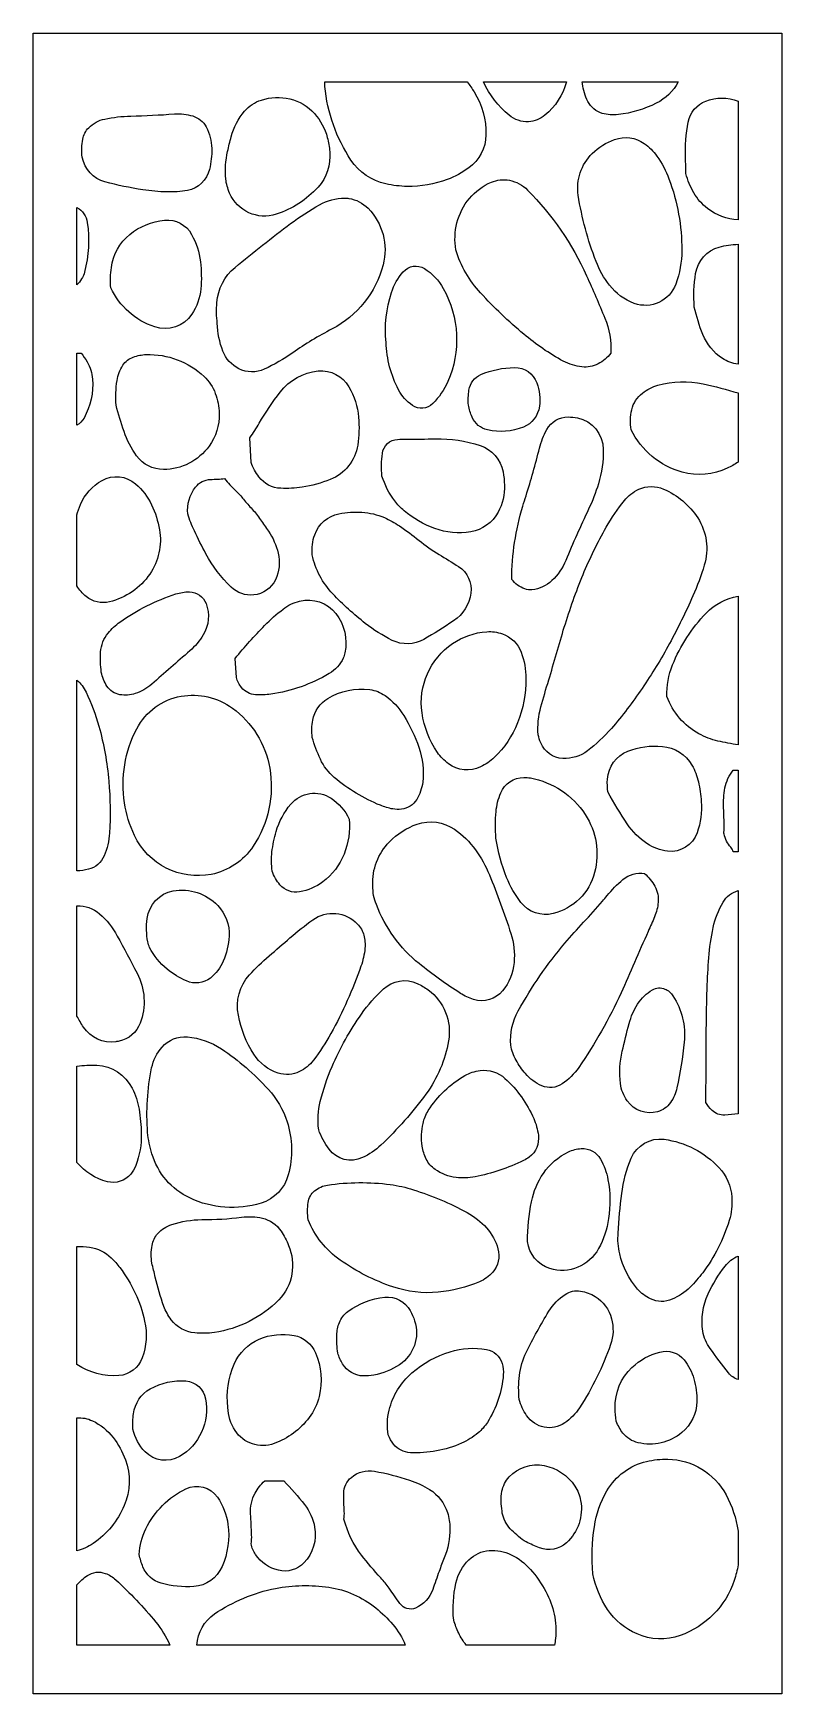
# Model space of a CAD drawing. Header units: centimetres. Extents: x -1.95 to 1.95, y -4.33 to 4.33.
import ezdxf

# ---------------------------------------------------------------- set-up
doc = ezdxf.new("R2010")
doc.units = ezdxf.units.CM
doc.header["$MEASUREMENT"] = 0
doc.layers.add('Layer 1', color=7, linetype='Continuous')

msp = doc.modelspace()

# ---------------------------------------------------------------- linework, layer by layer
at = {"layer": 'Layer 1', "color": 177}
for points, knots in [([(-1.95349, -4.33141), (-1.95349, -4.33141), (1.9535, -4.33141), (1.9535, -4.33141), (1.9535, -4.33141), (1.9535, -4.33141), (1.9535, 4.33142), (1.9535, 4.33142), (1.9535, 4.33142), (1.9535, 4.33142), (-1.95349, 4.33142), (-1.95349, 4.33142), (-1.95349, 4.33142), (-1.95349, 4.33142), (-1.95349, -4.33141), (-1.95349, -4.33141)], [0, 0, 0, 0, 0.2, 0.2, 0.2, 0.2, 0.4, 0.4, 0.4, 0.4, 0.6, 0.6, 0.6, 0.6, 1, 1, 1, 1]), ([(0.31188, 4.07713), (0.31188, 4.07713), (-0.43201, 4.07713), (-0.43201, 4.07713), (-0.43201, 4.07713), (-0.43201, 4.07713), (-0.431, 4.05408), (-0.431, 4.05408), (-0.431, 4.05408), (-0.41795, 3.91655), (-0.37126, 3.7845), (-0.29508, 3.6698), (-0.29508, 3.6698), (-0.2526, 3.60586), (-0.18727, 3.56116), (-0.11285, 3.54504), (-0.11285, 3.54504), (-0.07643, 3.53712), (-0.03937, 3.53279), (-0.0022, 3.53213), (-0.0022, 3.53213), (0.06935, 3.53083), (0.14048, 3.54307), (0.20754, 3.56823), (0.20754, 3.56823), (0.24742, 3.58355), (0.2852, 3.60396), (0.31995, 3.62897), (0.31995, 3.62897), (0.37505, 3.66857), (0.40833, 3.73215), (0.40966, 3.80048), (0.40966, 3.80048), (0.41125, 3.87995), (0.38975, 3.95812), (0.34779, 4.02535), (0.34779, 4.02535), (0.33669, 4.04321), (0.32472, 4.0605), (0.31188, 4.07713)], [0, 0, 0, 0, 0.0909091, 0.0909091, 0.0909091, 0.0909091, 0.1818182, 0.1818182, 0.1818182, 0.1818182, 0.2727273, 0.2727273, 0.2727273, 0.2727273, 0.3636364, 0.3636364, 0.3636364, 0.3636364, 0.4545455, 0.4545455, 0.4545455, 0.4545455, 0.5454545, 0.5454545, 0.5454545, 0.5454545, 0.6363636, 0.6363636, 0.6363636, 0.6363636, 0.7272727, 0.7272727, 0.7272727, 0.7272727, 0.8181818, 0.8181818, 0.8181818, 0.8181818, 1, 1, 1, 1]), ([(0.82949, 4.07713), (0.82949, 4.07713), (0.3969, 4.07713), (0.3969, 4.07713), (0.3969, 4.07713), (0.42776, 4.0096), (0.47348, 3.95016), (0.53059, 3.90321), (0.53059, 3.90321), (0.559, 3.87988), (0.59492, 3.86792), (0.63154, 3.86971), (0.63154, 3.86971), (0.66306, 3.87127), (0.69318, 3.88302), (0.7175, 3.90329), (0.7175, 3.90329), (0.77151, 3.94827), (0.8106, 4.00895), (0.82949, 4.07713)], [0, 0, 0, 0, 0.1666667, 0.1666667, 0.1666667, 0.1666667, 0.3333333, 0.3333333, 0.3333333, 0.3333333, 0.5, 0.5, 0.5, 0.5, 0.6666667, 0.6666667, 0.6666667, 0.6666667, 1, 1, 1, 1]), ([(1.41307, 4.07713), (1.41307, 4.07713), (0.91233, 4.07713), (0.91233, 4.07713), (0.91233, 4.07713), (0.91233, 4.07713), (0.91284, 4.0681), (0.91284, 4.0681), (0.91284, 4.0681), (0.91701, 4.03563), (0.92669, 4.0042), (0.94155, 3.97511), (0.94155, 3.97511), (0.95691, 3.94499), (0.9838, 3.92261), (1.01603, 3.91327), (1.01603, 3.91327), (1.04344, 3.90532), (1.07218, 3.90306), (1.10047, 3.90657), (1.10047, 3.90657), (1.16919, 3.91518), (1.23597, 3.93523), (1.2982, 3.96593), (1.2982, 3.96593), (1.34702, 3.98999), (1.38718, 4.02885), (1.41307, 4.07713)], [0, 0, 0, 0, 0.125, 0.125, 0.125, 0.125, 0.25, 0.25, 0.25, 0.25, 0.375, 0.375, 0.375, 0.375, 0.5, 0.5, 0.5, 0.5, 0.625, 0.625, 0.625, 0.625, 0.75, 0.75, 0.75, 0.75, 1, 1, 1, 1]), ([(-0.94857, 3.57079), (-0.94543, 3.54555), (-0.93868, 3.52083), (-0.92848, 3.4975), (-0.92848, 3.4975), (-0.8871, 3.403), (-0.78203, 3.35531), (-0.68475, 3.38702), (-0.68475, 3.38702), (-0.60125, 3.41415), (-0.52621, 3.46279), (-0.46705, 3.52827), (-0.46705, 3.52827), (-0.42169, 3.57844), (-0.39942, 3.6456), (-0.40576, 3.71326), (-0.40576, 3.71326), (-0.40806, 3.7382), (-0.41232, 3.76292), (-0.41859, 3.78713), (-0.41859, 3.78713), (-0.43057, 3.83401), (-0.45364, 3.87725), (-0.48572, 3.91321), (-0.48572, 3.91321), (-0.5197, 3.95127), (-0.56454, 3.97774), (-0.61408, 3.98896), (-0.61408, 3.98896), (-0.66326, 4.00005), (-0.71439, 3.998), (-0.76257, 3.98299), (-0.76257, 3.98299), (-0.7966, 3.97234), (-0.82695, 3.95221), (-0.85011, 3.9248), (-0.85011, 3.9248), (-0.88305, 3.88593), (-0.90693, 3.84014), (-0.92019, 3.79078), (-0.92019, 3.79078), (-0.92697, 3.76555), (-0.93318, 3.7401), (-0.9388, 3.71457), (-0.9388, 3.71457), (-0.94918, 3.6674), (-0.95249, 3.61897), (-0.94857, 3.57079)], [0, 0, 0, 0, 0.0769231, 0.0769231, 0.0769231, 0.0769231, 0.1538462, 0.1538462, 0.1538462, 0.1538462, 0.2307692, 0.2307692, 0.2307692, 0.2307692, 0.3076923, 0.3076923, 0.3076923, 0.3076923, 0.3846154, 0.3846154, 0.3846154, 0.3846154, 0.4615385, 0.4615385, 0.4615385, 0.4615385, 0.5384615, 0.5384615, 0.5384615, 0.5384615, 0.6153846, 0.6153846, 0.6153846, 0.6153846, 0.6923077, 0.6923077, 0.6923077, 0.6923077, 0.7692308, 0.7692308, 0.7692308, 0.7692308, 0.8461538, 0.8461538, 0.8461538, 0.8461538, 1, 1, 1, 1]), ([(1.72523, 3.3583), (1.72523, 3.3583), (1.72523, 3.97774), (1.72523, 3.97774), (1.72523, 3.97774), (1.67079, 3.99852), (1.61073, 3.99852), (1.55632, 3.97766), (1.55632, 3.97766), (1.50912, 3.95958), (1.47458, 3.91802), (1.46516, 3.86784), (1.46516, 3.86784), (1.45361, 3.80645), (1.44891, 3.74395), (1.45108, 3.68147), (1.45108, 3.68147), (1.45209, 3.6539), (1.45259, 3.62642), (1.45265, 3.59886), (1.45265, 3.59886), (1.46203, 3.56363), (1.47616, 3.52987), (1.49467, 3.49852), (1.49467, 3.49852), (1.51323, 3.46709), (1.53739, 3.43937), (1.56588, 3.4167), (1.56588, 3.4167), (1.61173, 3.38104), (1.6674, 3.36063), (1.72523, 3.3583)], [0, 0, 0, 0, 0.1111111, 0.1111111, 0.1111111, 0.1111111, 0.2222222, 0.2222222, 0.2222222, 0.2222222, 0.3333333, 0.3333333, 0.3333333, 0.3333333, 0.4444444, 0.4444444, 0.4444444, 0.4444444, 0.5555556, 0.5555556, 0.5555556, 0.5555556, 0.6666667, 0.6666667, 0.6666667, 0.6666667, 0.7777778, 0.7777778, 0.7777778, 0.7777778, 1, 1, 1, 1]), ([(-1.69761, 3.6846), (-1.68571, 3.62211), (-1.63956, 3.57209), (-1.57877, 3.55583), (-1.57877, 3.55583), (-1.51374, 3.5384), (-1.44775, 3.52462), (-1.3812, 3.51456), (-1.3812, 3.51456), (-1.34002, 3.50831), (-1.29848, 3.50457), (-1.2568, 3.50333), (-1.2568, 3.50333), (-1.22039, 3.50224), (-1.18396, 3.50501), (-1.14813, 3.51157), (-1.14813, 3.51157), (-1.09189, 3.52192), (-1.04696, 3.56466), (-1.03334, 3.62087), (-1.03334, 3.62087), (-1.02461, 3.65668), (-1.02072, 3.69357), (-1.02158, 3.73046), (-1.02158, 3.73046), (-1.02253, 3.76949), (-1.03254, 3.80777), (-1.05085, 3.84218), (-1.05085, 3.84218), (-1.06557, 3.86997), (-1.09066, 3.89061), (-1.12052, 3.89965), (-1.12052, 3.89965), (-1.15152, 3.90898), (-1.18395, 3.91255), (-1.21621, 3.91022), (-1.21621, 3.91022), (-1.29235, 3.90467), (-1.36851, 3.90103), (-1.44479, 3.89912), (-1.44479, 3.89912), (-1.49037, 3.89797), (-1.53568, 3.8928), (-1.58035, 3.88372), (-1.58035, 3.88372), (-1.61202, 3.87725), (-1.64107, 3.86135), (-1.66372, 3.8381), (-1.66372, 3.8381), (-1.67965, 3.82177), (-1.6904, 3.80111), (-1.69465, 3.7786), (-1.69465, 3.7786), (-1.70057, 3.7476), (-1.70154, 3.71589), (-1.69761, 3.6846)], [0, 0, 0, 0, 0.0666667, 0.0666667, 0.0666667, 0.0666667, 0.1333333, 0.1333333, 0.1333333, 0.1333333, 0.2, 0.2, 0.2, 0.2, 0.2666667, 0.2666667, 0.2666667, 0.2666667, 0.3333333, 0.3333333, 0.3333333, 0.3333333, 0.4, 0.4, 0.4, 0.4, 0.4666667, 0.4666667, 0.4666667, 0.4666667, 0.5333333, 0.5333333, 0.5333333, 0.5333333, 0.6, 0.6, 0.6, 0.6, 0.6666667, 0.6666667, 0.6666667, 0.6666667, 0.7333333, 0.7333333, 0.7333333, 0.7333333, 0.8, 0.8, 0.8, 0.8, 0.8666667, 0.8666667, 0.8666667, 0.8666667, 1, 1, 1, 1]), ([(0.89064, 3.48605), (0.90975, 3.36807), (0.94108, 3.25249), (0.98408, 3.14115), (0.98408, 3.14115), (1.00132, 3.09645), (1.02497, 3.05452), (1.05433, 3.01682), (1.05433, 3.01682), (1.08775, 2.97373), (1.13242, 2.94092), (1.18328, 2.9221), (1.18328, 2.9221), (1.2708, 2.8898), (1.36764, 2.93472), (1.40029, 3.02294), (1.40029, 3.02294), (1.42107, 3.07895), (1.43175, 3.1383), (1.43182, 3.19812), (1.43182, 3.19812), (1.43197, 3.32556), (1.40925, 3.45193), (1.36469, 3.57114), (1.36469, 3.57114), (1.34889, 3.61351), (1.32764, 3.65362), (1.30155, 3.69037), (1.30155, 3.69037), (1.28343, 3.71589), (1.26121, 3.73812), (1.23569, 3.75607), (1.23569, 3.75607), (1.19039, 3.788), (1.13269, 3.7958), (1.0807, 3.77699), (1.0807, 3.77699), (1.03716, 3.76124), (0.9975, 3.7363), (0.96433, 3.70379), (0.96433, 3.70379), (0.90659, 3.64734), (0.87924, 3.56641), (0.89064, 3.48605), (0.89064, 3.48605), (0.89064, 3.48605), (0.89064, 3.48605), (0.89064, 3.48605)], [0, 0, 0, 0, 0.0769231, 0.0769231, 0.0769231, 0.0769231, 0.1538462, 0.1538462, 0.1538462, 0.1538462, 0.2307692, 0.2307692, 0.2307692, 0.2307692, 0.3076923, 0.3076923, 0.3076923, 0.3076923, 0.3846154, 0.3846154, 0.3846154, 0.3846154, 0.4615385, 0.4615385, 0.4615385, 0.4615385, 0.5384615, 0.5384615, 0.5384615, 0.5384615, 0.6153846, 0.6153846, 0.6153846, 0.6153846, 0.6923077, 0.6923077, 0.6923077, 0.6923077, 0.7692308, 0.7692308, 0.7692308, 0.7692308, 0.8461538, 0.8461538, 0.8461538, 0.8461538, 1, 1, 1, 1]), ([(0.25232, 3.20079), (0.2782, 3.11716), (0.32233, 3.04052), (0.38146, 2.97656), (0.38146, 2.97656), (0.45206, 2.90015), (0.52727, 2.82833), (0.60666, 2.7614), (0.60666, 2.7614), (0.67056, 2.70758), (0.73971, 2.66043), (0.81308, 2.6208), (0.81308, 2.6208), (0.84339, 2.6044), (0.8765, 2.59405), (0.91061, 2.59027), (0.91061, 2.59027), (0.93974, 2.58704), (0.96916, 2.59273), (0.99505, 2.60652), (0.99505, 2.60652), (1.02073, 2.62017), (1.04329, 2.63903), (1.06139, 2.66186), (1.06139, 2.66186), (1.06493, 2.72479), (1.05425, 2.78764), (1.0301, 2.84569), (1.0301, 2.84569), (0.99937, 2.91962), (0.96757, 2.99305), (0.93468, 3.06597), (0.93468, 3.06597), (0.85948, 3.23252), (0.75536, 3.38391), (0.62708, 3.51303), (0.62708, 3.51303), (0.60096, 3.53935), (0.56769, 3.55714), (0.53152, 3.56422), (0.53152, 3.56422), (0.50008, 3.57034), (0.46756, 3.56692), (0.43806, 3.5543), (0.43806, 3.5543), (0.34837, 3.51587), (0.28174, 3.43719), (0.25811, 3.34167), (0.25811, 3.34167), (0.24669, 3.29559), (0.24474, 3.24768), (0.25232, 3.20079)], [0, 0, 0, 0, 0.0714286, 0.0714286, 0.0714286, 0.0714286, 0.1428571, 0.1428571, 0.1428571, 0.1428571, 0.2142857, 0.2142857, 0.2142857, 0.2142857, 0.2857143, 0.2857143, 0.2857143, 0.2857143, 0.3571429, 0.3571429, 0.3571429, 0.3571429, 0.4285714, 0.4285714, 0.4285714, 0.4285714, 0.5, 0.5, 0.5, 0.5, 0.5714286, 0.5714286, 0.5714286, 0.5714286, 0.6428571, 0.6428571, 0.6428571, 0.6428571, 0.7142857, 0.7142857, 0.7142857, 0.7142857, 0.7857143, 0.7857143, 0.7857143, 0.7857143, 0.8571429, 0.8571429, 0.8571429, 0.8571429, 1, 1, 1, 1]), ([(-0.99281, 2.81797), (-0.99137, 2.76831), (-0.98148, 2.71932), (-0.96346, 2.67308), (-0.96346, 2.67308), (-0.94794, 2.63313), (-0.91832, 2.60047), (-0.88039, 2.58122), (-0.88039, 2.58122), (-0.83865, 2.56014), (-0.78982, 2.55919), (-0.74735, 2.57873), (-0.74735, 2.57873), (-0.69558, 2.60257), (-0.64604, 2.63109), (-0.59931, 2.66389), (-0.59931, 2.66389), (-0.53362, 2.70998), (-0.46489, 2.75162), (-0.39372, 2.78844), (-0.39372, 2.78844), (-0.26204, 2.85662), (-0.16527, 2.97804), (-0.12748, 3.12264), (-0.12748, 3.12264), (-0.09987, 3.22828), (-0.12969, 3.34069), (-0.20595, 3.41808), (-0.20595, 3.41808), (-0.23307, 3.44558), (-0.2681, 3.46367), (-0.30603, 3.46979), (-0.30603, 3.46979), (-0.3131, 3.47096), (-0.32031, 3.47151), (-0.32752, 3.47147), (-0.32752, 3.47147), (-0.37346, 3.47107), (-0.41859, 3.459), (-0.45866, 3.43625), (-0.45866, 3.43625), (-0.51097, 3.40664), (-0.56151, 3.37383), (-0.60997, 3.3381), (-0.60997, 3.3381), (-0.70841, 3.26445), (-0.80504, 3.18833), (-0.89979, 3.10981), (-0.89979, 3.10981), (-0.95495, 3.06407), (-0.98927, 2.99765), (-0.99489, 2.92574), (-0.99489, 2.92574), (-0.99771, 2.88982), (-0.99699, 2.85373), (-0.99281, 2.81797)], [0, 0, 0, 0, 0.0666667, 0.0666667, 0.0666667, 0.0666667, 0.1333333, 0.1333333, 0.1333333, 0.1333333, 0.2, 0.2, 0.2, 0.2, 0.2666667, 0.2666667, 0.2666667, 0.2666667, 0.3333333, 0.3333333, 0.3333333, 0.3333333, 0.4, 0.4, 0.4, 0.4, 0.4666667, 0.4666667, 0.4666667, 0.4666667, 0.5333333, 0.5333333, 0.5333333, 0.5333333, 0.6, 0.6, 0.6, 0.6, 0.6666667, 0.6666667, 0.6666667, 0.6666667, 0.7333333, 0.7333333, 0.7333333, 0.7333333, 0.8, 0.8, 0.8, 0.8, 0.8666667, 0.8666667, 0.8666667, 0.8666667, 1, 1, 1, 1]), ([(-1.72522, 3.01879), (-1.7059, 3.03673), (-1.69213, 3.05984), (-1.6855, 3.08549), (-1.6855, 3.08549), (-1.66357, 3.1698), (-1.65868, 3.25774), (-1.67115, 3.34405), (-1.67115, 3.34405), (-1.67353, 3.36041), (-1.67937, 3.37608), (-1.68838, 3.38995), (-1.68838, 3.38995), (-1.69747, 3.4039), (-1.71023, 3.41503), (-1.72522, 3.42202), (-1.72522, 3.42202), (-1.72522, 3.42202), (-1.72522, 3.01879), (-1.72522, 3.01879)], [0, 0, 0, 0, 0.1666667, 0.1666667, 0.1666667, 0.1666667, 0.3333333, 0.3333333, 0.3333333, 0.3333333, 0.5, 0.5, 0.5, 0.5, 0.6666667, 0.6666667, 0.6666667, 0.6666667, 1, 1, 1, 1]), ([(-1.54906, 3.00285), (-1.5027, 2.90642), (-1.41995, 2.833), (-1.31938, 2.79909), (-1.31938, 2.79909), (-1.2475, 2.77495), (-1.16855, 2.80179), (-1.12585, 2.865), (-1.12585, 2.865), (-1.09916, 2.90453), (-1.08288, 2.95025), (-1.07862, 2.99794), (-1.07862, 2.99794), (-1.07441, 3.0449), (-1.07515, 3.09228), (-1.08078, 3.13911), (-1.08078, 3.13911), (-1.08677, 3.18912), (-1.10234, 3.23748), (-1.12664, 3.28152), (-1.12664, 3.28152), (-1.15484, 3.33263), (-1.21022, 3.36195), (-1.26784, 3.35626), (-1.26784, 3.35626), (-1.33425, 3.34969), (-1.39726, 3.32373), (-1.44924, 3.28151), (-1.44924, 3.28151), (-1.50205, 3.23857), (-1.53651, 3.17681), (-1.54546, 3.10892), (-1.54546, 3.10892), (-1.55015, 3.07377), (-1.5513, 3.03826), (-1.54906, 3.00285)], [0, 0, 0, 0, 0.1, 0.1, 0.1, 0.1, 0.2, 0.2, 0.2, 0.2, 0.3, 0.3, 0.3, 0.3, 0.4, 0.4, 0.4, 0.4, 0.5, 0.5, 0.5, 0.5, 0.6, 0.6, 0.6, 0.6, 0.7, 0.7, 0.7, 0.7, 0.8, 0.8, 0.8, 0.8, 1, 1, 1, 1]), ([(1.72523, 2.60549), (1.72523, 2.60549), (1.72523, 3.23006), (1.72523, 3.23006), (1.72523, 3.23006), (1.69193, 3.22916), (1.6589, 3.22434), (1.62673, 3.21568), (1.62673, 3.21568), (1.56249, 3.19847), (1.51431, 3.14465), (1.50372, 3.07829), (1.50372, 3.07829), (1.49448, 3.02025), (1.49217, 2.96126), (1.49673, 2.90263), (1.49673, 2.90263), (1.50797, 2.854), (1.52297, 2.80631), (1.54157, 2.76), (1.54157, 2.76), (1.56219, 2.70872), (1.5976, 2.66492), (1.64332, 2.63437), (1.64332, 2.63437), (1.66782, 2.61803), (1.69596, 2.60807), (1.72523, 2.60549)], [0, 0, 0, 0, 0.125, 0.125, 0.125, 0.125, 0.25, 0.25, 0.25, 0.25, 0.375, 0.375, 0.375, 0.375, 0.5, 0.5, 0.5, 0.5, 0.625, 0.625, 0.625, 0.625, 0.75, 0.75, 0.75, 0.75, 1, 1, 1, 1]), ([(-0.11162, 2.71852), (-0.10889, 2.63225), (-0.08661, 2.54781), (-0.04658, 2.47158), (-0.04658, 2.47158), (-0.02927, 2.43873), (-0.00439, 2.41058), (0.02604, 2.38959), (0.02604, 2.38959), (0.05892, 2.3669), (0.10311, 2.37084), (0.13153, 2.39907), (0.13153, 2.39907), (0.16485, 2.43216), (0.19167, 2.47125), (0.21064, 2.51442), (0.21064, 2.51442), (0.27936, 2.67082), (0.27063, 2.85087), (0.18691, 2.99969), (0.18691, 2.99969), (0.1631, 3.04213), (0.12908, 3.07779), (0.08806, 3.10352), (0.08806, 3.10352), (0.05206, 3.12605), (0.00527, 3.11891), (-0.02257, 3.0866), (-0.02257, 3.0866), (-0.04975, 3.05503), (-0.07044, 3.0184), (-0.08349, 2.97869), (-0.08349, 2.97869), (-0.11112, 2.89497), (-0.1207, 2.80631), (-0.11162, 2.71852)], [0, 0, 0, 0, 0.1, 0.1, 0.1, 0.1, 0.2, 0.2, 0.2, 0.2, 0.3, 0.3, 0.3, 0.3, 0.4, 0.4, 0.4, 0.4, 0.5, 0.5, 0.5, 0.5, 0.6, 0.6, 0.6, 0.6, 0.7, 0.7, 0.7, 0.7, 0.8, 0.8, 0.8, 0.8, 1, 1, 1, 1]), ([(-1.72522, 2.66186), (-1.72522, 2.66186), (-1.72522, 2.28618), (-1.72522, 2.28618), (-1.72522, 2.28618), (-1.7098, 2.29522), (-1.69705, 2.30821), (-1.68824, 2.32389), (-1.68824, 2.32389), (-1.65368, 2.38543), (-1.63827, 2.45608), (-1.64403, 2.52667), (-1.64403, 2.52667), (-1.64662, 2.55839), (-1.65615, 2.58917), (-1.67202, 2.61672), (-1.67202, 2.61672), (-1.68115, 2.63262), (-1.69156, 2.64771), (-1.70324, 2.66186), (-1.70324, 2.66186), (-1.70324, 2.66186), (-1.72522, 2.66186), (-1.72522, 2.66186)], [0, 0, 0, 0, 0.1428571, 0.1428571, 0.1428571, 0.1428571, 0.2857143, 0.2857143, 0.2857143, 0.2857143, 0.4285714, 0.4285714, 0.4285714, 0.4285714, 0.5714286, 0.5714286, 0.5714286, 0.5714286, 0.7142857, 0.7142857, 0.7142857, 0.7142857, 1, 1, 1, 1]), ([(-1.52127, 2.39126), (-1.50855, 2.34503), (-1.49462, 2.29917), (-1.47941, 2.25373), (-1.47941, 2.25373), (-1.46412, 2.20802), (-1.44191, 2.16499), (-1.4135, 2.1262), (-1.4135, 2.1262), (-1.38069, 2.08138), (-1.32876, 2.05503), (-1.27361, 2.05532), (-1.27361, 2.05532), (-1.17957, 2.05576), (-1.0913, 2.10097), (-1.03536, 2.17747), (-1.03536, 2.17747), (-0.99942, 2.22668), (-0.98083, 2.2867), (-0.98257, 2.34788), (-0.98257, 2.34788), (-0.98357, 2.38367), (-0.9905, 2.41904), (-1.00298, 2.45251), (-1.00298, 2.45251), (-1.01559, 2.48627), (-1.03572, 2.51654), (-1.06182, 2.5411), (-1.06182, 2.5411), (-1.14352, 2.6178), (-1.25183, 2.65873), (-1.36324, 2.65507), (-1.36324, 2.65507), (-1.38638, 2.65427), (-1.40932, 2.64989), (-1.43117, 2.6421), (-1.43117, 2.6421), (-1.45345, 2.63415), (-1.47256, 2.61913), (-1.48575, 2.5993), (-1.48575, 2.5993), (-1.50175, 2.57524), (-1.51207, 2.54782), (-1.51603, 2.51913), (-1.51603, 2.51913), (-1.5218, 2.4768), (-1.52356, 2.43399), (-1.52127, 2.39126), (-1.52127, 2.39126), (-1.52127, 2.39126), (-1.52127, 2.39126), (-1.52127, 2.39126)], [0, 0, 0, 0, 0.0714286, 0.0714286, 0.0714286, 0.0714286, 0.1428571, 0.1428571, 0.1428571, 0.1428571, 0.2142857, 0.2142857, 0.2142857, 0.2142857, 0.2857143, 0.2857143, 0.2857143, 0.2857143, 0.3571429, 0.3571429, 0.3571429, 0.3571429, 0.4285714, 0.4285714, 0.4285714, 0.4285714, 0.5, 0.5, 0.5, 0.5, 0.5714286, 0.5714286, 0.5714286, 0.5714286, 0.6428571, 0.6428571, 0.6428571, 0.6428571, 0.7142857, 0.7142857, 0.7142857, 0.7142857, 0.7857143, 0.7857143, 0.7857143, 0.7857143, 0.8571429, 0.8571429, 0.8571429, 0.8571429, 1, 1, 1, 1]), ([(-0.82205, 2.22129), (-0.82205, 2.22129), (-0.81603, 2.09222), (-0.81603, 2.09222), (-0.81603, 2.09222), (-0.80677, 2.06481), (-0.79306, 2.0392), (-0.7754, 2.01639), (-0.7754, 2.01639), (-0.74793, 1.9808), (-0.70646, 1.95922), (-0.66182, 1.95725), (-0.66182, 1.95725), (-0.62417, 1.95556), (-0.58647, 1.95762), (-0.54918, 1.96338), (-0.54918, 1.96338), (-0.49907, 1.97118), (-0.44996, 1.98452), (-0.40273, 2.00327), (-0.40273, 2.00327), (-0.32702, 2.03331), (-0.27271, 2.10163), (-0.26003, 2.18286), (-0.26003, 2.18286), (-0.25253, 2.23073), (-0.25094, 2.27933), (-0.25533, 2.3276), (-0.25533, 2.3276), (-0.2604, 2.38375), (-0.27769, 2.43815), (-0.30596, 2.48678), (-0.30596, 2.48678), (-0.33887, 2.54358), (-0.40128, 2.57589), (-0.46608, 2.56969), (-0.46608, 2.56969), (-0.54428, 2.56226), (-0.61589, 2.52243), (-0.66402, 2.45958), (-0.66402, 2.45958), (-0.70394, 2.40752), (-0.74057, 2.35298), (-0.77377, 2.29631), (-0.77377, 2.29631), (-0.7888, 2.27059), (-0.8049, 2.24557), (-0.82205, 2.22129)], [0, 0, 0, 0, 0.0769231, 0.0769231, 0.0769231, 0.0769231, 0.1538462, 0.1538462, 0.1538462, 0.1538462, 0.2307692, 0.2307692, 0.2307692, 0.2307692, 0.3076923, 0.3076923, 0.3076923, 0.3076923, 0.3846154, 0.3846154, 0.3846154, 0.3846154, 0.4615385, 0.4615385, 0.4615385, 0.4615385, 0.5384615, 0.5384615, 0.5384615, 0.5384615, 0.6153846, 0.6153846, 0.6153846, 0.6153846, 0.6923077, 0.6923077, 0.6923077, 0.6923077, 0.7692308, 0.7692308, 0.7692308, 0.7692308, 0.8461538, 0.8461538, 0.8461538, 0.8461538, 1, 1, 1, 1]), ([(0.31808, 2.39148), (0.32211, 2.36997), (0.32849, 2.34897), (0.33712, 2.32888), (0.33712, 2.32888), (0.35183, 2.29479), (0.38168, 2.26982), (0.41752, 2.26168), (0.41752, 2.26168), (0.47999, 2.2475), (0.54521, 2.25271), (0.60469, 2.27659), (0.60469, 2.27659), (0.65007, 2.29486), (0.68209, 2.3365), (0.68843, 2.3855), (0.68843, 2.3855), (0.6937, 2.42651), (0.68902, 2.46823), (0.67481, 2.50705), (0.67481, 2.50705), (0.65685, 2.55613), (0.6102, 2.58836), (0.55843, 2.58748), (0.55843, 2.58748), (0.49834, 2.58639), (0.43894, 2.57392), (0.38341, 2.55059), (0.38341, 2.55059), (0.34996, 2.53652), (0.32619, 2.50589), (0.32067, 2.46971), (0.32067, 2.46971), (0.31671, 2.44384), (0.31584, 2.41759), (0.31808, 2.39148)], [0, 0, 0, 0, 0.1, 0.1, 0.1, 0.1, 0.2, 0.2, 0.2, 0.2, 0.3, 0.3, 0.3, 0.3, 0.4, 0.4, 0.4, 0.4, 0.5, 0.5, 0.5, 0.5, 0.6, 0.6, 0.6, 0.6, 0.7, 0.7, 0.7, 0.7, 0.8, 0.8, 0.8, 0.8, 1, 1, 1, 1]), ([(1.72515, 2.09419), (1.72515, 2.09419), (1.72515, 2.45455), (1.72515, 2.45455), (1.72515, 2.45455), (1.66523, 2.47322), (1.60449, 2.48911), (1.54316, 2.50231), (1.54316, 2.50231), (1.46506, 2.51901), (1.38423, 2.51653), (1.30729, 2.49495), (1.30729, 2.49495), (1.27793, 2.48671), (1.25039, 2.47285), (1.22609, 2.45412), (1.22609, 2.45412), (1.19804, 2.43246), (1.17829, 2.40162), (1.17028, 2.3669), (1.17028, 2.3669), (1.16234, 2.33281), (1.16109, 2.29756), (1.16653, 2.263), (1.16653, 2.263), (1.2209, 2.15438), (1.31782, 2.07393), (1.43384, 2.04132), (1.43384, 2.04132), (1.51208, 2.01974), (1.59534, 2.02711), (1.66868, 2.06211), (1.66868, 2.06211), (1.68824, 2.07144), (1.70707, 2.08216), (1.72515, 2.09419)], [0, 0, 0, 0, 0.1, 0.1, 0.1, 0.1, 0.2, 0.2, 0.2, 0.2, 0.3, 0.3, 0.3, 0.3, 0.4, 0.4, 0.4, 0.4, 0.5, 0.5, 0.5, 0.5, 0.6, 0.6, 0.6, 0.6, 0.7, 0.7, 0.7, 0.7, 0.8, 0.8, 0.8, 0.8, 1, 1, 1, 1]), ([(0.54371, 1.48234), (0.5616, 1.45959), (0.58547, 1.44228), (0.61257, 1.43246), (0.61257, 1.43246), (0.62441, 1.42815), (0.63702, 1.42663), (0.6495, 1.42794), (0.6495, 1.42794), (0.68843, 1.43206), (0.72493, 1.44887), (0.75353, 1.47585), (0.75353, 1.47585), (0.78471, 1.50524), (0.80937, 1.54104), (0.82588, 1.58078), (0.82588, 1.58078), (0.86323, 1.67075), (0.9029, 1.75972), (0.94479, 1.84765), (0.94479, 1.84765), (0.96526, 1.89061), (0.9825, 1.93515), (0.99628, 1.9808), (0.99628, 1.9808), (1.0138, 2.03892), (1.02238, 2.09944), (1.02181, 2.16018), (1.02181, 2.16018), (1.02094, 2.24053), (0.96455, 2.30922), (0.8866, 2.32475), (0.8866, 2.32475), (0.87088, 2.32789), (0.85486, 2.3295), (0.83879, 2.32971), (0.83879, 2.32971), (0.79231, 2.33015), (0.74937, 2.30485), (0.72688, 2.26372), (0.72688, 2.26372), (0.71022, 2.23317), (0.69745, 2.20058), (0.68902, 2.16675), (0.68902, 2.16675), (0.66817, 2.08323), (0.64474, 2.00035), (0.61871, 1.91831), (0.61871, 1.91831), (0.61301, 1.90022), (0.60739, 1.88208), (0.60184, 1.86399), (0.60184, 1.86399), (0.56412, 1.74032), (0.54458, 1.61177), (0.54371, 1.48234), (0.54371, 1.48234), (0.54371, 1.48234), (0.54371, 1.48234), (0.54371, 1.48234)], [0, 0, 0, 0, 0.0625, 0.0625, 0.0625, 0.0625, 0.125, 0.125, 0.125, 0.125, 0.1875, 0.1875, 0.1875, 0.1875, 0.25, 0.25, 0.25, 0.25, 0.3125, 0.3125, 0.3125, 0.3125, 0.375, 0.375, 0.375, 0.375, 0.4375, 0.4375, 0.4375, 0.4375, 0.5, 0.5, 0.5, 0.5, 0.5625, 0.5625, 0.5625, 0.5625, 0.625, 0.625, 0.625, 0.625, 0.6875, 0.6875, 0.6875, 0.6875, 0.75, 0.75, 0.75, 0.75, 0.8125, 0.8125, 0.8125, 0.8125, 0.875, 0.875, 0.875, 0.875, 1, 1, 1, 1]), ([(-0.13318, 2.02135), (-0.11833, 1.97461), (-0.09584, 1.93079), (-0.06663, 1.89163), (-0.06663, 1.89163), (-0.05249, 1.87267), (-0.03619, 1.85546), (-0.01809, 1.84036), (-0.01809, 1.84036), (0.02972, 1.80056), (0.08389, 1.76934), (0.14213, 1.74799), (0.14213, 1.74799), (0.20223, 1.72596), (0.26689, 1.71991), (0.33001, 1.73047), (0.33001, 1.73047), (0.39062, 1.74054), (0.44327, 1.77831), (0.47269, 1.83285), (0.47269, 1.83285), (0.49607, 1.87617), (0.50766, 1.92502), (0.50622, 1.97439), (0.50622, 1.97439), (0.50556, 1.99758), (0.50297, 2.02069), (0.49864, 2.04352), (0.49864, 2.04352), (0.48624, 2.10787), (0.44047, 2.1604), (0.37893, 2.18082), (0.37893, 2.18082), (0.30384, 2.20576), (0.22513, 2.21757), (0.1461, 2.2156), (0.1461, 2.2156), (0.09512, 2.21443), (0.04413, 2.21363), (-0.00685, 2.21341), (-0.00685, 2.21341), (-0.02177, 2.21334), (-0.03662, 2.21298), (-0.05149, 2.21239), (-0.05149, 2.21239), (-0.09216, 2.2107), (-0.1258, 2.17973), (-0.13123, 2.13889), (-0.13123, 2.13889), (-0.13642, 2.09995), (-0.13708, 2.0605), (-0.13318, 2.02135)], [0, 0, 0, 0, 0.0714286, 0.0714286, 0.0714286, 0.0714286, 0.1428571, 0.1428571, 0.1428571, 0.1428571, 0.2142857, 0.2142857, 0.2142857, 0.2142857, 0.2857143, 0.2857143, 0.2857143, 0.2857143, 0.3571429, 0.3571429, 0.3571429, 0.3571429, 0.4285714, 0.4285714, 0.4285714, 0.4285714, 0.5, 0.5, 0.5, 0.5, 0.5714286, 0.5714286, 0.5714286, 0.5714286, 0.6428571, 0.6428571, 0.6428571, 0.6428571, 0.7142857, 0.7142857, 0.7142857, 0.7142857, 0.7857143, 0.7857143, 0.7857143, 0.7857143, 0.8571429, 0.8571429, 0.8571429, 0.8571429, 1, 1, 1, 1]), ([(-1.72522, 1.81805), (-1.72522, 1.81805), (-1.72522, 1.44854), (-1.72522, 1.44854), (-1.72522, 1.44854), (-1.71275, 1.42706), (-1.69653, 1.4081), (-1.67727, 1.39257), (-1.67727, 1.39257), (-1.64296, 1.36501), (-1.5981, 1.35488), (-1.55548, 1.36514), (-1.55548, 1.36514), (-1.46996, 1.38565), (-1.39497, 1.43728), (-1.34478, 1.51021), (-1.34478, 1.51021), (-1.29847, 1.57757), (-1.28038, 1.6607), (-1.29451, 1.74148), (-1.29451, 1.74148), (-1.3023, 1.78611), (-1.31608, 1.82943), (-1.33548, 1.87027), (-1.33548, 1.87027), (-1.35558, 1.91255), (-1.38407, 1.9501), (-1.41919, 1.98062), (-1.41919, 1.98062), (-1.46794, 2.02297), (-1.5376, 2.0301), (-1.59369, 1.99832), (-1.59369, 1.99832), (-1.64403, 1.96987), (-1.68383, 1.92561), (-1.70705, 1.87223), (-1.70705, 1.87223), (-1.71449, 1.85465), (-1.72054, 1.83657), (-1.72522, 1.81805)], [0, 0, 0, 0, 0.0909091, 0.0909091, 0.0909091, 0.0909091, 0.1818182, 0.1818182, 0.1818182, 0.1818182, 0.2727273, 0.2727273, 0.2727273, 0.2727273, 0.3636364, 0.3636364, 0.3636364, 0.3636364, 0.4545455, 0.4545455, 0.4545455, 0.4545455, 0.5454545, 0.5454545, 0.5454545, 0.5454545, 0.6363636, 0.6363636, 0.6363636, 0.6363636, 0.7272727, 0.7272727, 0.7272727, 0.7272727, 0.8181818, 0.8181818, 0.8181818, 0.8181818, 1, 1, 1, 1]), ([(-1.14706, 1.82341), (-1.13739, 1.79329), (-1.12578, 1.76387), (-1.11236, 1.73521), (-1.11236, 1.73521), (-1.09339, 1.69497), (-1.07342, 1.65522), (-1.05252, 1.61594), (-1.05252, 1.61594), (-1.01783, 1.55088), (-0.97305, 1.49193), (-0.91984, 1.44128), (-0.91984, 1.44128), (-0.88823, 1.41116), (-0.84527, 1.39644), (-0.80207, 1.40088), (-0.80207, 1.40088), (-0.75333, 1.40585), (-0.71072, 1.43604), (-0.68946, 1.48066), (-0.68946, 1.48066), (-0.66897, 1.52368), (-0.66378, 1.57247), (-0.6748, 1.61892), (-0.6748, 1.61892), (-0.68455, 1.66011), (-0.70199, 1.699), (-0.72615, 1.73361), (-0.72615, 1.73361), (-0.73992, 1.75338), (-0.75355, 1.7732), (-0.76704, 1.79319), (-0.76704, 1.79319), (-0.78024, 1.81287), (-0.79498, 1.8314), (-0.81102, 1.84868), (-0.81102, 1.84868), (-0.82638, 1.86524), (-0.84123, 1.8823), (-0.85551, 1.8998), (-0.85551, 1.8998), (-0.86835, 1.91554), (-0.88205, 1.93052), (-0.89668, 1.94463), (-0.89668, 1.94463), (-0.91717, 1.96454), (-0.93642, 1.98576), (-0.95423, 2.00815), (-0.95423, 2.00815), (-0.97868, 2.00566), (-1.00326, 2.00414), (-1.02779, 2.00355), (-1.02779, 2.00355), (-1.05843, 2.00283), (-1.08706, 1.9883), (-1.10594, 1.96389), (-1.10594, 1.96389), (-1.13673, 1.92401), (-1.15145, 1.87383), (-1.14706, 1.82341)], [0, 0, 0, 0, 0.0625, 0.0625, 0.0625, 0.0625, 0.125, 0.125, 0.125, 0.125, 0.1875, 0.1875, 0.1875, 0.1875, 0.25, 0.25, 0.25, 0.25, 0.3125, 0.3125, 0.3125, 0.3125, 0.375, 0.375, 0.375, 0.375, 0.4375, 0.4375, 0.4375, 0.4375, 0.5, 0.5, 0.5, 0.5, 0.5625, 0.5625, 0.5625, 0.5625, 0.625, 0.625, 0.625, 0.625, 0.6875, 0.6875, 0.6875, 0.6875, 0.75, 0.75, 0.75, 0.75, 0.8125, 0.8125, 0.8125, 0.8125, 0.875, 0.875, 0.875, 0.875, 1, 1, 1, 1]), ([(0.68187, 0.67143), (0.6852, 0.65713), (0.68967, 0.64313), (0.69535, 0.62963), (0.69535, 0.62963), (0.71512, 0.58232), (0.75975, 0.55066), (0.81045, 0.54804), (0.81045, 0.54804), (0.85667, 0.54564), (0.90224, 0.55971), (0.93924, 0.58778), (0.93924, 0.58778), (0.9846, 0.6222), (1.02642, 0.66113), (1.06406, 0.70393), (1.06406, 0.70393), (1.12132, 0.77051), (1.1747, 0.84037), (1.224, 0.91314), (1.224, 0.91314), (1.27537, 0.98889), (1.32329, 1.067), (1.36758, 1.1472), (1.36758, 1.1472), (1.41134, 1.22843), (1.45193, 1.31128), (1.4893, 1.39571), (1.4893, 1.39571), (1.51251, 1.448), (1.53249, 1.50166), (1.54915, 1.55643), (1.54915, 1.55643), (1.57447, 1.63954), (1.5619, 1.72967), (1.51475, 1.80245), (1.51475, 1.80245), (1.47141, 1.86931), (1.40953, 1.92175), (1.33677, 1.95311), (1.33677, 1.95311), (1.29517, 1.97104), (1.24814, 1.97068), (1.20684, 1.95208), (1.20684, 1.95208), (1.17756, 1.93888), (1.15189, 1.91889), (1.1318, 1.89367), (1.1318, 1.89367), (1.09687, 1.84977), (1.06529, 1.80317), (1.0373, 1.7544), (1.0373, 1.7544), (0.99187, 1.67491), (0.95143, 1.59266), (0.91623, 1.50808), (0.91623, 1.50808), (0.87977, 1.41803), (0.84715, 1.32649), (0.81846, 1.23361), (0.81846, 1.23361), (0.80461, 1.18768), (0.79105, 1.14169), (0.77777, 1.09561), (0.77777, 1.09561), (0.76445, 1.04943), (0.75081, 1.00334), (0.7369, 0.95734), (0.7369, 0.95734), (0.72254, 0.91079), (0.70892, 0.864), (0.69608, 0.81699), (0.69608, 0.81699), (0.68312, 0.76964), (0.67834, 0.72042), (0.68187, 0.67143), (0.68187, 0.67143), (0.68187, 0.67143), (0.68187, 0.67143), (0.68187, 0.67143)], [0, 0, 0, 0, 0.047619, 0.047619, 0.047619, 0.047619, 0.0952381, 0.0952381, 0.0952381, 0.0952381, 0.1428571, 0.1428571, 0.1428571, 0.1428571, 0.1904762, 0.1904762, 0.1904762, 0.1904762, 0.2380952, 0.2380952, 0.2380952, 0.2380952, 0.2857143, 0.2857143, 0.2857143, 0.2857143, 0.3333333, 0.3333333, 0.3333333, 0.3333333, 0.3809524, 0.3809524, 0.3809524, 0.3809524, 0.4285714, 0.4285714, 0.4285714, 0.4285714, 0.4761905, 0.4761905, 0.4761905, 0.4761905, 0.5238095, 0.5238095, 0.5238095, 0.5238095, 0.5714286, 0.5714286, 0.5714286, 0.5714286, 0.6190476, 0.6190476, 0.6190476, 0.6190476, 0.6666667, 0.6666667, 0.6666667, 0.6666667, 0.7142857, 0.7142857, 0.7142857, 0.7142857, 0.7619048, 0.7619048, 0.7619048, 0.7619048, 0.8095238, 0.8095238, 0.8095238, 0.8095238, 0.8571429, 0.8571429, 0.8571429, 0.8571429, 0.9047619, 0.9047619, 0.9047619, 0.9047619, 1, 1, 1, 1]), ([(-0.49703, 1.61001), (-0.48097, 1.5333), (-0.44378, 1.46279), (-0.38975, 1.40654), (-0.38975, 1.40654), (-0.33675, 1.3513), (-0.28008, 1.2999), (-0.22008, 1.25251), (-0.22008, 1.25251), (-0.17659, 1.21817), (-0.12958, 1.18855), (-0.07997, 1.16419), (-0.07997, 1.16419), (-0.0274, 1.13845), (0.03426, 1.14034), (0.08514, 1.16938), (0.08514, 1.16938), (0.13817, 1.1996), (0.19008, 1.23179), (0.24077, 1.26583), (0.24077, 1.26583), (0.28981, 1.29873), (0.32241, 1.35138), (0.33034, 1.41036), (0.33034, 1.41036), (0.33769, 1.46528), (0.31274, 1.51946), (0.2664, 1.54912), (0.2664, 1.54912), (0.23277, 1.57064), (0.19882, 1.59172), (0.16463, 1.61235), (0.16463, 1.61235), (0.12828, 1.63429), (0.09338, 1.6588), (0.06022, 1.68548), (0.06022, 1.68548), (0.02704, 1.71217), (-0.00719, 1.73748), (-0.0424, 1.76132), (-0.0424, 1.76132), (-0.06707, 1.77802), (-0.09324, 1.79239), (-0.12054, 1.80426), (-0.12054, 1.80426), (-0.15763, 1.82041), (-0.19721, 1.82986), (-0.23753, 1.8322), (-0.23753, 1.8322), (-0.27769, 1.83453), (-0.31796, 1.8319), (-0.35751, 1.82454), (-0.35751, 1.82454), (-0.41607, 1.81353), (-0.46438, 1.77187), (-0.48436, 1.71509), (-0.48436, 1.71509), (-0.49626, 1.68147), (-0.50053, 1.6456), (-0.49703, 1.61001)], [0, 0, 0, 0, 0.0625, 0.0625, 0.0625, 0.0625, 0.125, 0.125, 0.125, 0.125, 0.1875, 0.1875, 0.1875, 0.1875, 0.25, 0.25, 0.25, 0.25, 0.3125, 0.3125, 0.3125, 0.3125, 0.375, 0.375, 0.375, 0.375, 0.4375, 0.4375, 0.4375, 0.4375, 0.5, 0.5, 0.5, 0.5, 0.5625, 0.5625, 0.5625, 0.5625, 0.625, 0.625, 0.625, 0.625, 0.6875, 0.6875, 0.6875, 0.6875, 0.75, 0.75, 0.75, 0.75, 0.8125, 0.8125, 0.8125, 0.8125, 0.875, 0.875, 0.875, 0.875, 1, 1, 1, 1]), ([(-1.59803, 0.99816), (-1.59261, 0.97227), (-1.58259, 0.94763), (-1.56854, 0.92532), (-1.56854, 0.92532), (-1.55345, 0.9014), (-1.52895, 0.8851), (-1.50118, 0.88061), (-1.50118, 0.88061), (-1.47429, 0.87617), (-1.4468, 0.87829), (-1.42085, 0.88667), (-1.42085, 0.88667), (-1.38927, 0.89696), (-1.36002, 0.9135), (-1.33496, 0.93546), (-1.33496, 0.93546), (-1.26877, 0.99342), (-1.20243, 1.05129), (-1.13609, 1.109), (-1.13609, 1.109), (-1.10833, 1.13313), (-1.0846, 1.16157), (-1.06571, 1.19322), (-1.06571, 1.19322), (-1.03638, 1.24229), (-1.03103, 1.30223), (-1.05114, 1.35582), (-1.05114, 1.35582), (-1.06492, 1.39243), (-1.09939, 1.41671), (-1.13811, 1.417), (-1.13811, 1.417), (-1.16222, 1.41715), (-1.1862, 1.41349), (-1.20921, 1.40599), (-1.20921, 1.40599), (-1.31312, 1.37231), (-1.4114, 1.32301), (-1.50075, 1.25979), (-1.50075, 1.25979), (-1.52396, 1.24339), (-1.54481, 1.22391), (-1.56284, 1.20189), (-1.56284, 1.20189), (-1.58556, 1.17403), (-1.59911, 1.13973), (-1.60152, 1.10374), (-1.60152, 1.10374), (-1.60387, 1.06847), (-1.60271, 1.03314), (-1.59803, 0.99816)], [0, 0, 0, 0, 0.0714286, 0.0714286, 0.0714286, 0.0714286, 0.1428571, 0.1428571, 0.1428571, 0.1428571, 0.2142857, 0.2142857, 0.2142857, 0.2142857, 0.2857143, 0.2857143, 0.2857143, 0.2857143, 0.3571429, 0.3571429, 0.3571429, 0.3571429, 0.4285714, 0.4285714, 0.4285714, 0.4285714, 0.5, 0.5, 0.5, 0.5, 0.5714286, 0.5714286, 0.5714286, 0.5714286, 0.6428571, 0.6428571, 0.6428571, 0.6428571, 0.7142857, 0.7142857, 0.7142857, 0.7142857, 0.7857143, 0.7857143, 0.7857143, 0.7857143, 0.8571429, 0.8571429, 0.8571429, 0.8571429, 1, 1, 1, 1]), ([(-0.8992, 1.07028), (-0.8992, 1.07028), (-0.89311, 0.96962), (-0.89311, 0.96962), (-0.89311, 0.96962), (-0.88753, 0.95069), (-0.8783, 0.93312), (-0.86587, 0.91795), (-0.86587, 0.91795), (-0.84794, 0.89598), (-0.8219, 0.88239), (-0.79378, 0.88047), (-0.79378, 0.88047), (-0.76676, 0.87857), (-0.73963, 0.87946), (-0.7128, 0.8831), (-0.7128, 0.8831), (-0.60558, 0.89943), (-0.50239, 0.93589), (-0.40849, 0.99066), (-0.40849, 0.99066), (-0.37634, 1.0094), (-0.35081, 1.03783), (-0.33545, 1.07203), (-0.33545, 1.07203), (-0.33141, 1.08093), (-0.32839, 1.09019), (-0.32642, 1.09973), (-0.32642, 1.09973), (-0.31136, 1.17134), (-0.32867, 1.24594), (-0.37367, 1.30333), (-0.37367, 1.30333), (-0.41874, 1.36075), (-0.49265, 1.38645), (-0.5631, 1.36917), (-0.5631, 1.36917), (-0.59433, 1.36127), (-0.62361, 1.34698), (-0.64913, 1.32717), (-0.64913, 1.32717), (-0.68303, 1.30084), (-0.71526, 1.27233), (-0.74554, 1.24181), (-0.74554, 1.24181), (-0.79934, 1.18702), (-0.85061, 1.12978), (-0.8992, 1.07028), (-0.8992, 1.07028), (-0.8992, 1.07028), (-0.8992, 1.07028), (-0.8992, 1.07028)], [0, 0, 0, 0, 0.0714286, 0.0714286, 0.0714286, 0.0714286, 0.1428571, 0.1428571, 0.1428571, 0.1428571, 0.2142857, 0.2142857, 0.2142857, 0.2142857, 0.2857143, 0.2857143, 0.2857143, 0.2857143, 0.3571429, 0.3571429, 0.3571429, 0.3571429, 0.4285714, 0.4285714, 0.4285714, 0.4285714, 0.5, 0.5, 0.5, 0.5, 0.5714286, 0.5714286, 0.5714286, 0.5714286, 0.6428571, 0.6428571, 0.6428571, 0.6428571, 0.7142857, 0.7142857, 0.7142857, 0.7142857, 0.7857143, 0.7857143, 0.7857143, 0.7857143, 0.8571429, 0.8571429, 0.8571429, 0.8571429, 1, 1, 1, 1]), ([(1.72523, 1.39454), (1.6617, 1.38397), (1.60329, 1.353), (1.55844, 1.30631), (1.55844, 1.30631), (1.48352, 1.22815), (1.42404, 1.13634), (1.38315, 1.03564), (1.38315, 1.03564), (1.36191, 0.98328), (1.35188, 0.92699), (1.3538, 0.87042), (1.3538, 0.87042), (1.38487, 0.78809), (1.44372, 0.71955), (1.52009, 0.67703), (1.52009, 0.67703), (1.5516, 0.65983), (1.58527, 0.64699), (1.62017, 0.63894), (1.62017, 0.63894), (1.65493, 0.63087), (1.68998, 0.62409), (1.72523, 0.61853), (1.72523, 0.61853), (1.72523, 0.61853), (1.72523, 1.39454), (1.72523, 1.39454), (1.72523, 1.39454), (1.72523, 1.39454), (1.72523, 1.39454), (1.72523, 1.39454)], [0, 0, 0, 0, 0.1111111, 0.1111111, 0.1111111, 0.1111111, 0.2222222, 0.2222222, 0.2222222, 0.2222222, 0.3333333, 0.3333333, 0.3333333, 0.3333333, 0.4444444, 0.4444444, 0.4444444, 0.4444444, 0.5555556, 0.5555556, 0.5555556, 0.5555556, 0.6666667, 0.6666667, 0.6666667, 0.6666667, 0.7777778, 0.7777778, 0.7777778, 0.7777778, 1, 1, 1, 1]), ([(0.07571, 0.7856), (0.0866, 0.71154), (0.11423, 0.64103), (0.15641, 0.57954), (0.15641, 0.57954), (0.17205, 0.55671), (0.19139, 0.53673), (0.21366, 0.52041), (0.21366, 0.52041), (0.2627, 0.48461), (0.32696, 0.4784), (0.38179, 0.50422), (0.38179, 0.50422), (0.40793, 0.51654), (0.43194, 0.5331), (0.45278, 0.55322), (0.45278, 0.55322), (0.50563, 0.60401), (0.5471, 0.66559), (0.57443, 0.7339), (0.57443, 0.7339), (0.60389, 0.80755), (0.61871, 0.88628), (0.61813, 0.96565), (0.61813, 0.96565), (0.6177, 1.01216), (0.60933, 1.05824), (0.59333, 1.10178), (0.59333, 1.10178), (0.57666, 1.14725), (0.54061, 1.18265), (0.49525, 1.19831), (0.49525, 1.19831), (0.46887, 1.20737), (0.44103, 1.21101), (0.41327, 1.20904), (0.41327, 1.20904), (0.34953, 1.20444), (0.28815, 1.18323), (0.235, 1.14736), (0.235, 1.14736), (0.11762, 1.06764), (0.05568, 0.92714), (0.07571, 0.7856), (0.07571, 0.7856), (0.07571, 0.7856), (0.07571, 0.7856), (0.07571, 0.7856)], [0, 0, 0, 0, 0.0769231, 0.0769231, 0.0769231, 0.0769231, 0.1538462, 0.1538462, 0.1538462, 0.1538462, 0.2307692, 0.2307692, 0.2307692, 0.2307692, 0.3076923, 0.3076923, 0.3076923, 0.3076923, 0.3846154, 0.3846154, 0.3846154, 0.3846154, 0.4615385, 0.4615385, 0.4615385, 0.4615385, 0.5384615, 0.5384615, 0.5384615, 0.5384615, 0.6153846, 0.6153846, 0.6153846, 0.6153846, 0.6923077, 0.6923077, 0.6923077, 0.6923077, 0.7692308, 0.7692308, 0.7692308, 0.7692308, 0.8461538, 0.8461538, 0.8461538, 0.8461538, 1, 1, 1, 1]), ([(-1.72522, 0.95638), (-1.72522, 0.95638), (-1.72519, -0.03844), (-1.72519, -0.03844), (-1.72519, -0.03844), (-1.70504, -0.03815), (-1.68499, -0.03545), (-1.66545, -0.03042), (-1.66545, -0.03042), (-1.62874, -0.02102), (-1.59843, 0.00495), (-1.58317, 0.04001), (-1.58317, 0.04001), (-1.56687, 0.07757), (-1.55728, 0.11782), (-1.55498, 0.1588), (-1.55498, 0.1588), (-1.54985, 0.24886), (-1.55116, 0.3392), (-1.55879, 0.42904), (-1.55879, 0.42904), (-1.56707, 0.52633), (-1.58447, 0.62258), (-1.61079, 0.71655), (-1.61079, 0.71655), (-1.62824, 0.77748), (-1.65059, 0.83681), (-1.67764, 0.89403), (-1.67764, 0.89403), (-1.68896, 0.91802), (-1.70515, 0.93924), (-1.72522, 0.95638)], [0, 0, 0, 0, 0.1111111, 0.1111111, 0.1111111, 0.1111111, 0.2222222, 0.2222222, 0.2222222, 0.2222222, 0.3333333, 0.3333333, 0.3333333, 0.3333333, 0.4444444, 0.4444444, 0.4444444, 0.4444444, 0.5555556, 0.5555556, 0.5555556, 0.5555556, 0.6666667, 0.6666667, 0.6666667, 0.6666667, 0.7777778, 0.7777778, 0.7777778, 0.7777778, 1, 1, 1, 1]), ([(-1.47723, 0.31631), (-1.4683, 0.25724), (-1.45064, 0.19987), (-1.42488, 0.14612), (-1.42488, 0.14612), (-1.3522, -0.00549), (-1.18801, -0.08875), (-1.0244, -0.05675), (-1.0244, -0.05675), (-0.93497, -0.03924), (-0.85609, 0.0134), (-0.80513, 0.08975), (-0.80513, 0.08975), (-0.72528, 0.20941), (-0.69449, 0.35562), (-0.7193, 0.4978), (-0.7193, 0.4978), (-0.74129, 0.62373), (-0.81109, 0.73595), (-0.91385, 0.81048), (-0.91385, 0.81048), (-0.99122, 0.86662), (-1.08756, 0.88901), (-1.18138, 0.87262), (-1.18138, 0.87262), (-1.28067, 0.85531), (-1.36627, 0.79246), (-1.41321, 0.70239), (-1.41321, 0.70239), (-1.47501, 0.58392), (-1.49744, 0.44859), (-1.47723, 0.31631), (-1.47723, 0.31631), (-1.47723, 0.31631), (-1.47723, 0.31631), (-1.47723, 0.31631)], [0, 0, 0, 0, 0.1, 0.1, 0.1, 0.1, 0.2, 0.2, 0.2, 0.2, 0.3, 0.3, 0.3, 0.3, 0.4, 0.4, 0.4, 0.4, 0.5, 0.5, 0.5, 0.5, 0.6, 0.6, 0.6, 0.6, 0.7, 0.7, 0.7, 0.7, 0.8, 0.8, 0.8, 0.8, 1, 1, 1, 1]), ([(-0.49698, 0.65778), (-0.48572, 0.61907), (-0.4716, 0.58129), (-0.45472, 0.54479), (-0.45472, 0.54479), (-0.4377, 0.50786), (-0.41283, 0.47518), (-0.38196, 0.44901), (-0.38196, 0.44901), (-0.30993, 0.38792), (-0.2288, 0.33884), (-0.14148, 0.30347), (-0.14148, 0.30347), (-0.1205, 0.29494), (-0.09875, 0.28853), (-0.07651, 0.28432), (-0.07651, 0.28432), (-0.06185, 0.28152), (-0.04679, 0.28101), (-0.03194, 0.28283), (-0.03194, 0.28283), (0.00094, 0.28678), (0.03029, 0.30558), (0.0479, 0.33396), (0.0479, 0.33396), (0.0649, 0.36123), (0.07558, 0.39206), (0.07918, 0.42415), (0.07918, 0.42415), (0.08596, 0.48556), (0.07918, 0.54775), (0.0592, 0.60615), (0.0592, 0.60615), (0.03943, 0.66405), (0.0132, 0.71946), (-0.01903, 0.77132), (-0.01903, 0.77132), (-0.04459, 0.81253), (-0.07802, 0.84817), (-0.11739, 0.87617), (-0.11739, 0.87617), (-0.14104, 0.89294), (-0.16831, 0.90369), (-0.19699, 0.90746), (-0.19699, 0.90746), (-0.27315, 0.91751), (-0.35038, 0.90126), (-0.41622, 0.86122), (-0.41622, 0.86122), (-0.45703, 0.83635), (-0.48544, 0.79509), (-0.49424, 0.74776), (-0.49424, 0.74776), (-0.49972, 0.71808), (-0.50066, 0.68774), (-0.49698, 0.65778), (-0.49698, 0.65778), (-0.49698, 0.65778), (-0.49698, 0.65778), (-0.49698, 0.65778)], [0, 0, 0, 0, 0.0625, 0.0625, 0.0625, 0.0625, 0.125, 0.125, 0.125, 0.125, 0.1875, 0.1875, 0.1875, 0.1875, 0.25, 0.25, 0.25, 0.25, 0.3125, 0.3125, 0.3125, 0.3125, 0.375, 0.375, 0.375, 0.375, 0.4375, 0.4375, 0.4375, 0.4375, 0.5, 0.5, 0.5, 0.5, 0.5625, 0.5625, 0.5625, 0.5625, 0.625, 0.625, 0.625, 0.625, 0.6875, 0.6875, 0.6875, 0.6875, 0.75, 0.75, 0.75, 0.75, 0.8125, 0.8125, 0.8125, 0.8125, 0.875, 0.875, 0.875, 0.875, 1, 1, 1, 1]), ([(1.04536, 0.3731), (1.07697, 0.31616), (1.11093, 0.2606), (1.14713, 0.2065), (1.14713, 0.2065), (1.17439, 0.1658), (1.20929, 0.13096), (1.24989, 0.10391), (1.24989, 0.10391), (1.28229, 0.08238), (1.31919, 0.06875), (1.35777, 0.06423), (1.35777, 0.06423), (1.42475, 0.05628), (1.48828, 0.09588), (1.51128, 0.16002), (1.51128, 0.16002), (1.53003, 0.21225), (1.53761, 0.26796), (1.5335, 0.32345), (1.5335, 0.32345), (1.53094, 0.35787), (1.52592, 0.39206), (1.51843, 0.42575), (1.51843, 0.42575), (1.51166, 0.45631), (1.50021, 0.48562), (1.48446, 0.51257), (1.48446, 0.51257), (1.45165, 0.5686), (1.39425, 0.60527), (1.33014, 0.61111), (1.33014, 0.61111), (1.26871, 0.61665), (1.20688, 0.60776), (1.14944, 0.58516), (1.14944, 0.58516), (1.08923, 0.56138), (1.04798, 0.50472), (1.04365, 0.43953), (1.04365, 0.43953), (1.04214, 0.41737), (1.04271, 0.39513), (1.04536, 0.3731), (1.04536, 0.3731), (1.04536, 0.3731), (1.04536, 0.3731), (1.04536, 0.3731)], [0, 0, 0, 0, 0.0769231, 0.0769231, 0.0769231, 0.0769231, 0.1538462, 0.1538462, 0.1538462, 0.1538462, 0.2307692, 0.2307692, 0.2307692, 0.2307692, 0.3076923, 0.3076923, 0.3076923, 0.3076923, 0.3846154, 0.3846154, 0.3846154, 0.3846154, 0.4615385, 0.4615385, 0.4615385, 0.4615385, 0.5384615, 0.5384615, 0.5384615, 0.5384615, 0.6153846, 0.6153846, 0.6153846, 0.6153846, 0.6923077, 0.6923077, 0.6923077, 0.6923077, 0.7692308, 0.7692308, 0.7692308, 0.7692308, 0.8461538, 0.8461538, 0.8461538, 0.8461538, 1, 1, 1, 1]), ([(0.46129, 0.13182), (0.47254, 0.06161), (0.49132, -0.00709), (0.5174, -0.07315), (0.5174, -0.07315), (0.53585, -0.11989), (0.56095, -0.16364), (0.59195, -0.20305), (0.59195, -0.20305), (0.63198, -0.25391), (0.69751, -0.27666), (0.75997, -0.26128), (0.75997, -0.26128), (0.86554, -0.23522), (0.94854, -0.15302), (0.97644, -0.04683), (0.97644, -0.04683), (1.00355, 0.05649), (0.98575, 0.16646), (0.92733, 0.25556), (0.92733, 0.25556), (0.86166, 0.35597), (0.75839, 0.42481), (0.64122, 0.44625), (0.64122, 0.44625), (0.62974, 0.44836), (0.61813, 0.44932), (0.60645, 0.44909), (0.60645, 0.44909), (0.55423, 0.44829), (0.50734, 0.41665), (0.48658, 0.36818), (0.48658, 0.36818), (0.47333, 0.33731), (0.46511, 0.30449), (0.4623, 0.27095), (0.4623, 0.27095), (0.45843, 0.22465), (0.45812, 0.17812), (0.46129, 0.13182)], [0, 0, 0, 0, 0.0909091, 0.0909091, 0.0909091, 0.0909091, 0.1818182, 0.1818182, 0.1818182, 0.1818182, 0.2727273, 0.2727273, 0.2727273, 0.2727273, 0.3636364, 0.3636364, 0.3636364, 0.3636364, 0.4545455, 0.4545455, 0.4545455, 0.4545455, 0.5454545, 0.5454545, 0.5454545, 0.5454545, 0.6363636, 0.6363636, 0.6363636, 0.6363636, 0.7272727, 0.7272727, 0.7272727, 0.7272727, 0.8181818, 0.8181818, 0.8181818, 0.8181818, 1, 1, 1, 1]), ([(1.70022, 0.48766), (1.67806, 0.46069), (1.66314, 0.42839), (1.65699, 0.3939), (1.65699, 0.3939), (1.65089, 0.35984), (1.64842, 0.32527), (1.64956, 0.29072), (1.64956, 0.29072), (1.65031, 0.26891), (1.65112, 0.24711), (1.65212, 0.22538), (1.65212, 0.22538), (1.65306, 0.20357), (1.65269, 0.18171), (1.65089, 0.15997), (1.65089, 0.15997), (1.65139, 0.15799), (1.65183, 0.15602), (1.65219, 0.15399), (1.65219, 0.15399), (1.65703, 0.12811), (1.66919, 0.10421), (1.68721, 0.08523), (1.68721, 0.08523), (1.69351, 0.07852), (1.69804, 0.07029), (1.70022, 0.06131), (1.70022, 0.06131), (1.70022, 0.06131), (1.72523, 0.06131), (1.72523, 0.06131), (1.72523, 0.06131), (1.72523, 0.06131), (1.72523, 0.48766), (1.72523, 0.48766), (1.72523, 0.48766), (1.72523, 0.48766), (1.70022, 0.48766), (1.70022, 0.48766)], [0, 0, 0, 0, 0.0909091, 0.0909091, 0.0909091, 0.0909091, 0.1818182, 0.1818182, 0.1818182, 0.1818182, 0.2727273, 0.2727273, 0.2727273, 0.2727273, 0.3636364, 0.3636364, 0.3636364, 0.3636364, 0.4545455, 0.4545455, 0.4545455, 0.4545455, 0.5454545, 0.5454545, 0.5454545, 0.5454545, 0.6363636, 0.6363636, 0.6363636, 0.6363636, 0.7272727, 0.7272727, 0.7272727, 0.7272727, 0.8181818, 0.8181818, 0.8181818, 0.8181818, 1, 1, 1, 1]), ([(-0.70589, -0.03924), (-0.69773, -0.06593), (-0.68396, -0.09051), (-0.66557, -0.11137), (-0.66557, -0.11137), (-0.63983, -0.14067), (-0.60103, -0.15453), (-0.5628, -0.14798), (-0.5628, -0.14798), (-0.51917, -0.14053), (-0.47787, -0.12281), (-0.44232, -0.09619), (-0.44232, -0.09619), (-0.39249, -0.05901), (-0.35386, -0.00861), (-0.3307, 0.04943), (-0.3307, 0.04943), (-0.30762, 0.10725), (-0.2986, 0.16979), (-0.30438, 0.23185), (-0.30438, 0.23185), (-0.32521, 0.27628), (-0.35788, 0.3139), (-0.39876, 0.34058), (-0.39876, 0.34058), (-0.46678, 0.38492), (-0.55668, 0.37165), (-0.60919, 0.30938), (-0.60919, 0.30938), (-0.64437, 0.26772), (-0.6704, 0.21901), (-0.68557, 0.16646), (-0.68557, 0.16646), (-0.69564, 0.13175), (-0.70291, 0.09629), (-0.70733, 0.06037), (-0.70733, 0.06037), (-0.71147, 0.02726), (-0.711, -0.00627), (-0.70589, -0.03924), (-0.70589, -0.03924), (-0.70589, -0.03924), (-0.70589, -0.03924), (-0.70589, -0.03924)], [0, 0, 0, 0, 0.0833333, 0.0833333, 0.0833333, 0.0833333, 0.1666667, 0.1666667, 0.1666667, 0.1666667, 0.25, 0.25, 0.25, 0.25, 0.3333333, 0.3333333, 0.3333333, 0.3333333, 0.4166667, 0.4166667, 0.4166667, 0.4166667, 0.5, 0.5, 0.5, 0.5, 0.5833333, 0.5833333, 0.5833333, 0.5833333, 0.6666667, 0.6666667, 0.6666667, 0.6666667, 0.75, 0.75, 0.75, 0.75, 0.8333333, 0.8333333, 0.8333333, 0.8333333, 1, 1, 1, 1]), ([(-0.17718, -0.16707), (-0.17291, -0.18289), (-0.16794, -0.19842), (-0.16218, -0.21374), (-0.16218, -0.21374), (-0.11652, -0.33494), (-0.03959, -0.44153), (0.06072, -0.52239), (0.06072, -0.52239), (0.12958, -0.57796), (0.2014, -0.62966), (0.27583, -0.67735), (0.27583, -0.67735), (0.29741, -0.69113), (0.32075, -0.70193), (0.3452, -0.70944), (0.3452, -0.70944), (0.4, -0.72628), (0.45935, -0.70841), (0.49605, -0.66393), (0.49605, -0.66393), (0.53051, -0.62222), (0.55149, -0.57095), (0.55619, -0.51683), (0.55619, -0.51683), (0.56066, -0.46544), (0.55482, -0.41368), (0.53902, -0.36465), (0.53902, -0.36465), (0.50563, -0.26121), (0.46833, -0.15915), (0.42711, -0.05864), (0.42711, -0.05864), (0.40829, -0.0127), (0.38413, 0.03083), (0.35514, 0.07101), (0.35514, 0.07101), (0.32493, 0.11301), (0.28772, 0.1494), (0.24518, 0.1785), (0.24518, 0.1785), (0.18799, 0.21765), (0.11603, 0.22749), (0.05062, 0.20508), (0.05062, 0.20508), (-0.00426, 0.18622), (-0.05401, 0.15465), (-0.09468, 0.11279), (-0.09468, 0.11279), (-0.15366, 0.05205), (-0.18511, -0.03063), (-0.18149, -0.11566), (-0.18149, -0.11566), (-0.18077, -0.13287), (-0.17933, -0.15001), (-0.17718, -0.16707), (-0.17718, -0.16707), (-0.17718, -0.16707), (-0.17718, -0.16707), (-0.17718, -0.16707)], [0, 0, 0, 0, 0.0625, 0.0625, 0.0625, 0.0625, 0.125, 0.125, 0.125, 0.125, 0.1875, 0.1875, 0.1875, 0.1875, 0.25, 0.25, 0.25, 0.25, 0.3125, 0.3125, 0.3125, 0.3125, 0.375, 0.375, 0.375, 0.375, 0.4375, 0.4375, 0.4375, 0.4375, 0.5, 0.5, 0.5, 0.5, 0.5625, 0.5625, 0.5625, 0.5625, 0.625, 0.625, 0.625, 0.625, 0.6875, 0.6875, 0.6875, 0.6875, 0.75, 0.75, 0.75, 0.75, 0.8125, 0.8125, 0.8125, 0.8125, 0.875, 0.875, 0.875, 0.875, 1, 1, 1, 1]), ([(0.53845, -0.94809), (0.54379, -0.97537), (0.5533, -1.00161), (0.56671, -1.02589), (0.56671, -1.02589), (0.58056, -1.05098), (0.59688, -1.07453), (0.61547, -1.09623), (0.61547, -1.09623), (0.63904, -1.12363), (0.66832, -1.14532), (0.70135, -1.15962), (0.70135, -1.15962), (0.73597, -1.17464), (0.77573, -1.17102), (0.80713, -1.14993), (0.80713, -1.14993), (0.84138, -1.12704), (0.87095, -1.09764), (0.89424, -1.06348), (0.89424, -1.06348), (0.97825, -0.9403), (1.05217, -0.81049), (1.11537, -0.67523), (1.11537, -0.67523), (1.13913, -0.62244), (1.16234, -0.56936), (1.18514, -0.5162), (1.18514, -0.5162), (1.20822, -0.46217), (1.23179, -0.40835), (1.25572, -0.35468), (1.25572, -0.35468), (1.2674, -0.32917), (1.27866, -0.30342), (1.28948, -0.27754), (1.28948, -0.27754), (1.2995, -0.25355), (1.30585, -0.22824), (1.3083, -0.20236), (1.3083, -0.20236), (1.31111, -0.17333), (1.30505, -0.14416), (1.29103, -0.11865), (1.29103, -0.11865), (1.27721, -0.09357), (1.25911, -0.07112), (1.23763, -0.05237), (1.23763, -0.05237), (1.19717, -0.04567), (1.15585, -0.05717), (1.12441, -0.08377), (1.12441, -0.08377), (1.09435, -0.10922), (1.06665, -0.13732), (1.04154, -0.1678), (1.04154, -0.1678), (1.03363, -0.17742), (1.02563, -0.18697), (1.01762, -0.19645), (1.01762, -0.19645), (0.98539, -0.23364), (0.95257, -0.27037), (0.91926, -0.30656), (0.91926, -0.30656), (0.88623, -0.34236), (0.85371, -0.37867), (0.8217, -0.41542), (0.8217, -0.41542), (0.72932, -0.52459), (0.64777, -0.64271), (0.57832, -0.7681), (0.57832, -0.7681), (0.54795, -0.82289), (0.53406, -0.88545), (0.53845, -0.94809), (0.53845, -0.94809), (0.53845, -0.94809), (0.53845, -0.94809), (0.53845, -0.94809)], [0, 0, 0, 0, 0.047619, 0.047619, 0.047619, 0.047619, 0.0952381, 0.0952381, 0.0952381, 0.0952381, 0.1428571, 0.1428571, 0.1428571, 0.1428571, 0.1904762, 0.1904762, 0.1904762, 0.1904762, 0.2380952, 0.2380952, 0.2380952, 0.2380952, 0.2857143, 0.2857143, 0.2857143, 0.2857143, 0.3333333, 0.3333333, 0.3333333, 0.3333333, 0.3809524, 0.3809524, 0.3809524, 0.3809524, 0.4285714, 0.4285714, 0.4285714, 0.4285714, 0.4761905, 0.4761905, 0.4761905, 0.4761905, 0.5238095, 0.5238095, 0.5238095, 0.5238095, 0.5714286, 0.5714286, 0.5714286, 0.5714286, 0.6190476, 0.6190476, 0.6190476, 0.6190476, 0.6666667, 0.6666667, 0.6666667, 0.6666667, 0.7142857, 0.7142857, 0.7142857, 0.7142857, 0.7619048, 0.7619048, 0.7619048, 0.7619048, 0.8095238, 0.8095238, 0.8095238, 0.8095238, 0.8571429, 0.8571429, 0.8571429, 0.8571429, 0.9047619, 0.9047619, 0.9047619, 0.9047619, 1, 1, 1, 1]), ([(-1.35574, -0.40867), (-1.35366, -0.4188), (-1.35033, -0.42862), (-1.34571, -0.43788), (-1.34571, -0.43788), (-1.32379, -0.48168), (-1.29285, -0.52021), (-1.25486, -0.55083), (-1.25486, -0.55083), (-1.22377, -0.57592), (-1.1896, -0.59683), (-1.15311, -0.61296), (-1.15311, -0.61296), (-1.11206, -0.6312), (-1.06448, -0.6252), (-1.029, -0.59746), (-1.029, -0.59746), (-0.99959, -0.57439), (-0.97644, -0.5442), (-0.96173, -0.50964), (-0.96173, -0.50964), (-0.94414, -0.46829), (-0.93382, -0.42417), (-0.93129, -0.37919), (-0.93129, -0.37919), (-0.92791, -0.31983), (-0.94918, -0.26171), (-0.99006, -0.21898), (-0.99006, -0.21898), (-1.05042, -0.15591), (-1.13773, -0.1274), (-1.22308, -0.14293), (-1.22308, -0.14293), (-1.29473, -0.15606), (-1.34961, -0.21447), (-1.35877, -0.28752), (-1.35877, -0.28752), (-1.36381, -0.32781), (-1.3628, -0.36868), (-1.35574, -0.40867)], [0, 0, 0, 0, 0.0909091, 0.0909091, 0.0909091, 0.0909091, 0.1818182, 0.1818182, 0.1818182, 0.1818182, 0.2727273, 0.2727273, 0.2727273, 0.2727273, 0.3636364, 0.3636364, 0.3636364, 0.3636364, 0.4545455, 0.4545455, 0.4545455, 0.4545455, 0.5454545, 0.5454545, 0.5454545, 0.5454545, 0.6363636, 0.6363636, 0.6363636, 0.6363636, 0.7272727, 0.7272727, 0.7272727, 0.7272727, 0.8181818, 0.8181818, 0.8181818, 0.8181818, 1, 1, 1, 1]), ([(1.72523, -1.30546), (1.72523, -1.30546), (1.72523, -0.14141), (1.72523, -0.14141), (1.72523, -0.14141), (1.69247, -0.15059), (1.66452, -0.17216), (1.64729, -0.20177), (1.64729, -0.20177), (1.62313, -0.24301), (1.60568, -0.28782), (1.59544, -0.33463), (1.59544, -0.33463), (1.58412, -0.38635), (1.57647, -0.43884), (1.57243, -0.49166), (1.57243, -0.49166), (1.56839, -0.54514), (1.56544, -0.59874), (1.56364, -0.65241), (1.56364, -0.65241), (1.56097, -0.74859), (1.55946, -0.84483), (1.55917, -0.94109), (1.55917, -0.94109), (1.55888, -1.04274), (1.55815, -1.14439), (1.55707, -1.24603), (1.55707, -1.24603), (1.56573, -1.26179), (1.57676, -1.27608), (1.58975, -1.28843), (1.58975, -1.28843), (1.60749, -1.30531), (1.63127, -1.31407), (1.65558, -1.31267), (1.65558, -1.31267), (1.67886, -1.31137), (1.7021, -1.30896), (1.72523, -1.30546), (1.72523, -1.30546), (1.72523, -1.30546), (1.72523, -1.30546), (1.72523, -1.30546)], [0, 0, 0, 0, 0.0833333, 0.0833333, 0.0833333, 0.0833333, 0.1666667, 0.1666667, 0.1666667, 0.1666667, 0.25, 0.25, 0.25, 0.25, 0.3333333, 0.3333333, 0.3333333, 0.3333333, 0.4166667, 0.4166667, 0.4166667, 0.4166667, 0.5, 0.5, 0.5, 0.5, 0.5833333, 0.5833333, 0.5833333, 0.5833333, 0.6666667, 0.6666667, 0.6666667, 0.6666667, 0.75, 0.75, 0.75, 0.75, 0.8333333, 0.8333333, 0.8333333, 0.8333333, 1, 1, 1, 1]), ([(-1.72522, -0.22059), (-1.72522, -0.22059), (-1.72522, -0.79569), (-1.72522, -0.79569), (-1.72522, -0.79569), (-1.71478, -0.81546), (-1.70345, -0.8347), (-1.69126, -0.85337), (-1.69126, -0.85337), (-1.6543, -0.90988), (-1.58851, -0.93978), (-1.52217, -0.93008), (-1.52217, -0.93008), (-1.51647, -0.92928), (-1.51078, -0.92826), (-1.50508, -0.92709), (-1.50508, -0.92709), (-1.45524, -0.91659), (-1.414, -0.8813), (-1.39564, -0.83325), (-1.39564, -0.83325), (-1.36302, -0.74797), (-1.36871, -0.65263), (-1.41133, -0.57198), (-1.41133, -0.57198), (-1.44551, -0.5073), (-1.47992, -0.44277), (-1.51467, -0.37838), (-1.51467, -0.37838), (-1.53847, -0.33419), (-1.56998, -0.29474), (-1.60769, -0.26186), (-1.60769, -0.26186), (-1.64028, -0.2335), (-1.68225, -0.21877), (-1.72522, -0.22059)], [0, 0, 0, 0, 0.1, 0.1, 0.1, 0.1, 0.2, 0.2, 0.2, 0.2, 0.3, 0.3, 0.3, 0.3, 0.4, 0.4, 0.4, 0.4, 0.5, 0.5, 0.5, 0.5, 0.6, 0.6, 0.6, 0.6, 0.7, 0.7, 0.7, 0.7, 0.8, 0.8, 0.8, 0.8, 1, 1, 1, 1]), ([(-0.88256, -0.79173), (-0.86942, -0.86423), (-0.8421, -0.93336), (-0.80215, -0.99505), (-0.80215, -0.99505), (-0.77194, -1.04172), (-0.72679, -1.07642), (-0.67423, -1.09341), (-0.67423, -1.09341), (-0.63779, -1.1052), (-0.59822, -1.10246), (-0.56368, -1.08576), (-0.56368, -1.08576), (-0.53534, -1.072), (-0.51046, -1.05185), (-0.49114, -1.02677), (-0.49114, -1.02677), (-0.45724, -0.9828), (-0.42666, -0.93635), (-0.39964, -0.88771), (-0.39964, -0.88771), (-0.33812, -0.77505), (-0.28577, -0.65751), (-0.243, -0.53625), (-0.243, -0.53625), (-0.23232, -0.50585), (-0.22534, -0.47434), (-0.22217, -0.44226), (-0.22217, -0.44226), (-0.22001, -0.41951), (-0.22195, -0.39655), (-0.22794, -0.37454), (-0.22794, -0.37454), (-0.23399, -0.35249), (-0.24539, -0.33229), (-0.26111, -0.31582), (-0.26111, -0.31582), (-0.32281, -0.25127), (-0.42169, -0.24181), (-0.49409, -0.29372), (-0.49409, -0.29372), (-0.53534, -0.32333), (-0.57517, -0.35475), (-0.61351, -0.38801), (-0.61351, -0.38801), (-0.64964, -0.41936), (-0.68583, -0.45058), (-0.72216, -0.48164), (-0.72216, -0.48164), (-0.75852, -0.5127), (-0.79299, -0.54595), (-0.82531, -0.58131), (-0.82531, -0.58131), (-0.87714, -0.63782), (-0.89849, -0.71633), (-0.88256, -0.79173), (-0.88256, -0.79173), (-0.88256, -0.79173), (-0.88256, -0.79173), (-0.88256, -0.79173)], [0, 0, 0, 0, 0.0625, 0.0625, 0.0625, 0.0625, 0.125, 0.125, 0.125, 0.125, 0.1875, 0.1875, 0.1875, 0.1875, 0.25, 0.25, 0.25, 0.25, 0.3125, 0.3125, 0.3125, 0.3125, 0.375, 0.375, 0.375, 0.375, 0.4375, 0.4375, 0.4375, 0.4375, 0.5, 0.5, 0.5, 0.5, 0.5625, 0.5625, 0.5625, 0.5625, 0.625, 0.625, 0.625, 0.625, 0.6875, 0.6875, 0.6875, 0.6875, 0.75, 0.75, 0.75, 0.75, 0.8125, 0.8125, 0.8125, 0.8125, 0.875, 0.875, 0.875, 0.875, 1, 1, 1, 1]), ([(-0.4636, -1.38918), (-0.45046, -1.42512), (-0.43229, -1.45896), (-0.40966, -1.48973), (-0.40966, -1.48973), (-0.3693, -1.54471), (-0.29644, -1.56344), (-0.23507, -1.53457), (-0.23507, -1.53457), (-0.19967, -1.51794), (-0.16708, -1.49571), (-0.1386, -1.46866), (-0.1386, -1.46866), (-0.05264, -1.38723), (0.02593, -1.29824), (0.09627, -1.20264), (0.09627, -1.20264), (0.15648, -1.12076), (0.19694, -1.02575), (0.21431, -0.9252), (0.21431, -0.9252), (0.23198, -0.82325), (0.19073, -0.72015), (0.10787, -0.65941), (0.10787, -0.65941), (0.08988, -0.64621), (0.07067, -0.63491), (0.05041, -0.62565), (0.05041, -0.62565), (-0.00873, -0.59867), (-0.07809, -0.60997), (-0.12584, -0.65445), (-0.12584, -0.65445), (-0.16823, -0.6939), (-0.20638, -0.73772), (-0.23984, -0.7852), (-0.23984, -0.7852), (-0.30033, -0.87116), (-0.35189, -0.96312), (-0.39379, -1.05972), (-0.39379, -1.05972), (-0.41925, -1.11829), (-0.4398, -1.17887), (-0.45522, -1.24093), (-0.45522, -1.24093), (-0.46729, -1.28935), (-0.47015, -1.33966), (-0.4636, -1.38918)], [0, 0, 0, 0, 0.0769231, 0.0769231, 0.0769231, 0.0769231, 0.1538462, 0.1538462, 0.1538462, 0.1538462, 0.2307692, 0.2307692, 0.2307692, 0.2307692, 0.3076923, 0.3076923, 0.3076923, 0.3076923, 0.3846154, 0.3846154, 0.3846154, 0.3846154, 0.4615385, 0.4615385, 0.4615385, 0.4615385, 0.5384615, 0.5384615, 0.5384615, 0.5384615, 0.6153846, 0.6153846, 0.6153846, 0.6153846, 0.6923077, 0.6923077, 0.6923077, 0.6923077, 0.7692308, 0.7692308, 0.7692308, 0.7692308, 0.8461538, 0.8461538, 0.8461538, 0.8461538, 1, 1, 1, 1]), ([(1.11121, -1.1473), (1.11562, -1.18009), (1.1278, -1.21125), (1.1467, -1.23824), (1.1467, -1.23824), (1.18239, -1.28927), (1.24592, -1.31203), (1.30541, -1.29504), (1.30541, -1.29504), (1.33253, -1.2873), (1.35625, -1.27053), (1.37272, -1.24742), (1.37272, -1.24742), (1.38914, -1.22445), (1.40059, -1.19831), (1.40644, -1.17064), (1.40644, -1.17064), (1.42309, -1.09189), (1.43571, -1.01241), (1.44422, -0.93237), (1.44422, -0.93237), (1.45332, -0.84717), (1.43261, -0.76149), (1.3856, -0.69018), (1.3856, -0.69018), (1.37529, -0.67443), (1.36057, -0.66218), (1.34332, -0.65489), (1.34332, -0.65489), (1.32214, -0.64593), (1.29813, -0.64745), (1.27822, -0.65898), (1.27822, -0.65898), (1.24698, -0.67713), (1.22054, -0.70258), (1.20114, -0.73322), (1.20114, -0.73322), (1.18117, -0.76477), (1.16611, -0.79927), (1.15664, -0.83543), (1.15664, -0.83543), (1.14404, -0.88334), (1.13206, -0.93147), (1.12066, -0.97972), (1.12066, -0.97972), (1.10769, -1.03457), (1.10451, -1.0913), (1.11121, -1.1473), (1.11121, -1.1473), (1.11121, -1.1473), (1.11121, -1.1473), (1.11121, -1.1473)], [0, 0, 0, 0, 0.0714286, 0.0714286, 0.0714286, 0.0714286, 0.1428571, 0.1428571, 0.1428571, 0.1428571, 0.2142857, 0.2142857, 0.2142857, 0.2142857, 0.2857143, 0.2857143, 0.2857143, 0.2857143, 0.3571429, 0.3571429, 0.3571429, 0.3571429, 0.4285714, 0.4285714, 0.4285714, 0.4285714, 0.5, 0.5, 0.5, 0.5, 0.5714286, 0.5714286, 0.5714286, 0.5714286, 0.6428571, 0.6428571, 0.6428571, 0.6428571, 0.7142857, 0.7142857, 0.7142857, 0.7142857, 0.7857143, 0.7857143, 0.7857143, 0.7857143, 0.8571429, 0.8571429, 0.8571429, 0.8571429, 1, 1, 1, 1]), ([(-1.35617, -1.40302), (-1.35242, -1.44061), (-1.34506, -1.47776), (-1.33418, -1.51394), (-1.33418, -1.51394), (-1.3035, -1.61573), (-1.2317, -1.69962), (-1.13643, -1.74479), (-1.13643, -1.74479), (-1.01985, -1.80013), (-0.88731, -1.80984), (-0.76408, -1.772), (-0.76408, -1.772), (-0.69456, -1.75062), (-0.64091, -1.69463), (-0.622, -1.62369), (-0.622, -1.62369), (-0.59772, -1.53268), (-0.60007, -1.43657), (-0.62872, -1.34688), (-0.62872, -1.34688), (-0.64885, -1.28395), (-0.68223, -1.2262), (-0.72653, -1.17756), (-0.72653, -1.17756), (-0.79933, -1.09772), (-0.88133, -1.02713), (-0.97088, -0.96719), (-0.97088, -0.96719), (-1.02397, -0.93161), (-1.08506, -0.9101), (-1.14857, -0.90456), (-1.14857, -0.90456), (-1.19861, -0.90026), (-1.24779, -0.92001), (-1.28125, -0.95794), (-1.28125, -0.95794), (-1.30834, -0.9887), (-1.32696, -1.02611), (-1.33526, -1.06643), (-1.33526, -1.06643), (-1.35798, -1.17706), (-1.36504, -1.29036), (-1.35617, -1.40302), (-1.35617, -1.40302), (-1.35617, -1.40302), (-1.35617, -1.40302), (-1.35617, -1.40302)], [0, 0, 0, 0, 0.0769231, 0.0769231, 0.0769231, 0.0769231, 0.1538462, 0.1538462, 0.1538462, 0.1538462, 0.2307692, 0.2307692, 0.2307692, 0.2307692, 0.3076923, 0.3076923, 0.3076923, 0.3076923, 0.3846154, 0.3846154, 0.3846154, 0.3846154, 0.4615385, 0.4615385, 0.4615385, 0.4615385, 0.5384615, 0.5384615, 0.5384615, 0.5384615, 0.6153846, 0.6153846, 0.6153846, 0.6153846, 0.6923077, 0.6923077, 0.6923077, 0.6923077, 0.7692308, 0.7692308, 0.7692308, 0.7692308, 0.8461538, 0.8461538, 0.8461538, 0.8461538, 1, 1, 1, 1]), ([(-1.72522, -1.05771), (-1.72522, -1.05771), (-1.72522, -1.55987), (-1.72522, -1.55987), (-1.72522, -1.55987), (-1.68385, -1.60931), (-1.62831, -1.64438), (-1.56623, -1.6602), (-1.56623, -1.6602), (-1.52141, -1.67165), (-1.47413, -1.65627), (-1.44436, -1.62047), (-1.44436, -1.62047), (-1.43318, -1.60705), (-1.42424, -1.59181), (-1.41796, -1.57537), (-1.41796, -1.57537), (-1.39778, -1.52247), (-1.38811, -1.46606), (-1.38949, -1.40937), (-1.38949, -1.40937), (-1.39057, -1.36664), (-1.39453, -1.32398), (-1.40123, -1.28177), (-1.40123, -1.28177), (-1.40737, -1.2435), (-1.41941, -1.20651), (-1.43693, -1.17209), (-1.43693, -1.17209), (-1.47278, -1.10172), (-1.54307, -1.05609), (-1.6213, -1.05251), (-1.6213, -1.05251), (-1.656, -1.05093), (-1.69083, -1.05266), (-1.72522, -1.05771)], [0, 0, 0, 0, 0.1, 0.1, 0.1, 0.1, 0.2, 0.2, 0.2, 0.2, 0.3, 0.3, 0.3, 0.3, 0.4, 0.4, 0.4, 0.4, 0.5, 0.5, 0.5, 0.5, 0.6, 0.6, 0.6, 0.6, 0.7, 0.7, 0.7, 0.7, 0.8, 0.8, 0.8, 0.8, 1, 1, 1, 1]), ([(0.07579, -1.47397), (0.0799, -1.49746), (0.08733, -1.52028), (0.09778, -1.5417), (0.09778, -1.5417), (0.10838, -1.56331), (0.12417, -1.58189), (0.14373, -1.59574), (0.14373, -1.59574), (0.17632, -1.61872), (0.21403, -1.63323), (0.25347, -1.63809), (0.25347, -1.63809), (0.28643, -1.64212), (0.31982, -1.64088), (0.35238, -1.63446), (0.35238, -1.63446), (0.44002, -1.61711), (0.52518, -1.58875), (0.6058, -1.54992), (0.6058, -1.54992), (0.61637, -1.54484), (0.62642, -1.53866), (0.63573, -1.53151), (0.63573, -1.53151), (0.67056, -1.5049), (0.68859, -1.46143), (0.68289, -1.41769), (0.68289, -1.41769), (0.67899, -1.38764), (0.67084, -1.35833), (0.65872, -1.3306), (0.65872, -1.3306), (0.62397, -1.25084), (0.57284, -1.17947), (0.50866, -1.12127), (0.50866, -1.12127), (0.47355, -1.08941), (0.42667, -1.07438), (0.37981, -1.08), (0.37981, -1.08), (0.35154, -1.08343), (0.32429, -1.09246), (0.29948, -1.10654), (0.29948, -1.10654), (0.22204, -1.15073), (0.15653, -1.21329), (0.10853, -1.28891), (0.10853, -1.28891), (0.09556, -1.30932), (0.0864, -1.33193), (0.08126, -1.35563), (0.08126, -1.35563), (0.07298, -1.3945), (0.07114, -1.43445), (0.07579, -1.47397), (0.07579, -1.47397), (0.07579, -1.47397), (0.07579, -1.47397), (0.07579, -1.47397)], [0, 0, 0, 0, 0.0625, 0.0625, 0.0625, 0.0625, 0.125, 0.125, 0.125, 0.125, 0.1875, 0.1875, 0.1875, 0.1875, 0.25, 0.25, 0.25, 0.25, 0.3125, 0.3125, 0.3125, 0.3125, 0.375, 0.375, 0.375, 0.375, 0.4375, 0.4375, 0.4375, 0.4375, 0.5, 0.5, 0.5, 0.5, 0.5625, 0.5625, 0.5625, 0.5625, 0.625, 0.625, 0.625, 0.625, 0.6875, 0.6875, 0.6875, 0.6875, 0.75, 0.75, 0.75, 0.75, 0.8125, 0.8125, 0.8125, 0.8125, 0.875, 0.875, 0.875, 0.875, 1, 1, 1, 1]), ([(1.09974, -1.9276), (1.09644, -1.96399), (1.09903, -2.00066), (1.10747, -2.03624), (1.10747, -2.03624), (1.12362, -2.10413), (1.15556, -2.16706), (1.20077, -2.21993), (1.20077, -2.21993), (1.21931, -2.24165), (1.24213, -2.25916), (1.26781, -2.27137), (1.26781, -2.27137), (1.30347, -2.28832), (1.34458, -2.28913), (1.38084, -2.27352), (1.38084, -2.27352), (1.41586, -2.25844), (1.44771, -2.23691), (1.47487, -2.21001), (1.47487, -2.21001), (1.49845, -2.18653), (1.52044, -2.16138), (1.54049, -2.13477), (1.54049, -2.13477), (1.60229, -2.05294), (1.64923, -1.96077), (1.67909, -1.86234), (1.67909, -1.86234), (1.69103, -1.82318), (1.69568, -1.78213), (1.69281, -1.74122), (1.69281, -1.74122), (1.68875, -1.68339), (1.66507, -1.62877), (1.62572, -1.58663), (1.62572, -1.58663), (1.55001, -1.50547), (1.44899, -1.45327), (1.3396, -1.43883), (1.3396, -1.43883), (1.26662, -1.4292), (1.19626, -1.4696), (1.16718, -1.53795), (1.16718, -1.53795), (1.14221, -1.59667), (1.12564, -1.65867), (1.11795, -1.72211), (1.11795, -1.72211), (1.1097, -1.79037), (1.10364, -1.85891), (1.09974, -1.9276), (1.09974, -1.9276), (1.09974, -1.9276), (1.09974, -1.9276), (1.09974, -1.9276)], [0, 0, 0, 0, 0.0666667, 0.0666667, 0.0666667, 0.0666667, 0.1333333, 0.1333333, 0.1333333, 0.1333333, 0.2, 0.2, 0.2, 0.2, 0.2666667, 0.2666667, 0.2666667, 0.2666667, 0.3333333, 0.3333333, 0.3333333, 0.3333333, 0.4, 0.4, 0.4, 0.4, 0.4666667, 0.4666667, 0.4666667, 0.4666667, 0.5333333, 0.5333333, 0.5333333, 0.5333333, 0.6, 0.6, 0.6, 0.6, 0.6666667, 0.6666667, 0.6666667, 0.6666667, 0.7333333, 0.7333333, 0.7333333, 0.7333333, 0.8, 0.8, 0.8, 0.8, 0.8666667, 0.8666667, 0.8666667, 0.8666667, 1, 1, 1, 1]), ([(0.6265, -1.97127), (0.63392, -2.03763), (0.67946, -2.09323), (0.74261, -2.11288), (0.74261, -2.11288), (0.84131, -2.14351), (0.9476, -2.10005), (0.99736, -2.00861), (0.99736, -2.00861), (1.02369, -1.9602), (1.04137, -1.9074), (1.04956, -1.85279), (1.04956, -1.85279), (1.05959, -1.78527), (1.05853, -1.71658), (1.04631, -1.64942), (1.04631, -1.64942), (1.0394, -1.61148), (1.02613, -1.57498), (1.0071, -1.54157), (1.0071, -1.54157), (0.98667, -1.50569), (0.94795, -1.48455), (0.90701, -1.48711), (0.90701, -1.48711), (0.88378, -1.48851), (0.86099, -1.49445), (0.83994, -1.50453), (0.83994, -1.50453), (0.78744, -1.52962), (0.74245, -1.56819), (0.70942, -1.61653), (0.70942, -1.61653), (0.67899, -1.66108), (0.65793, -1.71146), (0.64748, -1.76455), (0.64748, -1.76455), (0.63406, -1.83266), (0.62708, -1.90186), (0.6265, -1.97127)], [0, 0, 0, 0, 0.0909091, 0.0909091, 0.0909091, 0.0909091, 0.1818182, 0.1818182, 0.1818182, 0.1818182, 0.2727273, 0.2727273, 0.2727273, 0.2727273, 0.3636364, 0.3636364, 0.3636364, 0.3636364, 0.4545455, 0.4545455, 0.4545455, 0.4545455, 0.5454545, 0.5454545, 0.5454545, 0.5454545, 0.6363636, 0.6363636, 0.6363636, 0.6363636, 0.7272727, 0.7272727, 0.7272727, 0.7272727, 0.8181818, 0.8181818, 0.8181818, 0.8181818, 1, 1, 1, 1]), ([(-0.51868, -1.85804), (-0.48415, -1.94337), (-0.42595, -2.01677), (-0.3511, -2.06935), (-0.3511, -2.06935), (-0.26652, -2.12878), (-0.17407, -2.17567), (-0.07643, -2.2087), (-0.07643, -2.2087), (-0.00048, -2.23443), (0.0799, -2.24385), (0.15972, -2.23649), (0.15972, -2.23649), (0.234, -2.22963), (0.30676, -2.2114), (0.37563, -2.18237), (0.37563, -2.18237), (0.40208, -2.17122), (0.42567, -2.15408), (0.44456, -2.13227), (0.44456, -2.13227), (0.4734, -2.09881), (0.4838, -2.05309), (0.47225, -2.01034), (0.47225, -2.01034), (0.46122, -1.96953), (0.44067, -1.93197), (0.41232, -1.9009), (0.41232, -1.9009), (0.38312, -1.86882), (0.34887, -1.84191), (0.311, -1.8212), (0.311, -1.8212), (0.22159, -1.77228), (0.12776, -1.73232), (0.03064, -1.70184), (0.03064, -1.70184), (-0.00865, -1.6895), (-0.04893, -1.6804), (-0.0897, -1.67464), (-0.0897, -1.67464), (-0.19858, -1.66057), (-0.3088, -1.66145), (-0.41745, -1.67727), (-0.41745, -1.67727), (-0.44212, -1.68085), (-0.46536, -1.69128), (-0.48457, -1.70739), (-0.48457, -1.70739), (-0.50282, -1.72263), (-0.51483, -1.74413), (-0.51833, -1.76784), (-0.51833, -1.76784), (-0.52272, -1.79773), (-0.52286, -1.82809), (-0.51868, -1.85804), (-0.51868, -1.85804), (-0.51868, -1.85804), (-0.51868, -1.85804), (-0.51868, -1.85804)], [0, 0, 0, 0, 0.0625, 0.0625, 0.0625, 0.0625, 0.125, 0.125, 0.125, 0.125, 0.1875, 0.1875, 0.1875, 0.1875, 0.25, 0.25, 0.25, 0.25, 0.3125, 0.3125, 0.3125, 0.3125, 0.375, 0.375, 0.375, 0.375, 0.4375, 0.4375, 0.4375, 0.4375, 0.5, 0.5, 0.5, 0.5, 0.5625, 0.5625, 0.5625, 0.5625, 0.625, 0.625, 0.625, 0.625, 0.6875, 0.6875, 0.6875, 0.6875, 0.75, 0.75, 0.75, 0.75, 0.8125, 0.8125, 0.8125, 0.8125, 0.875, 0.875, 0.875, 0.875, 1, 1, 1, 1]), ([(-1.33418, -2.08473), (-1.32768, -2.10901), (-1.3217, -2.13344), (-1.3163, -2.15801), (-1.3163, -2.15801), (-1.30497, -2.20972), (-1.28997, -2.26056), (-1.27153, -2.3102), (-1.27153, -2.3102), (-1.26229, -2.33514), (-1.24937, -2.3586), (-1.23329, -2.37976), (-1.23329, -2.37976), (-1.20366, -2.41892), (-1.15929, -2.44392), (-1.11071, -2.44881), (-1.11071, -2.44881), (-1.07638, -2.45224), (-1.04175, -2.45158), (-1.00752, -2.44677), (-1.00752, -2.44677), (-0.88046, -2.42774), (-0.76283, -2.36803), (-0.67183, -2.27636), (-0.67183, -2.27636), (-0.63579, -2.24008), (-0.61199, -2.19335), (-0.60356, -2.1427), (-0.60356, -2.1427), (-0.5952, -2.09195), (-0.60098, -2.03996), (-0.62029, -1.99236), (-0.62029, -1.99236), (-0.63095, -1.96612), (-0.64423, -1.94101), (-0.65987, -1.9175), (-0.65987, -1.9175), (-0.6826, -1.88341), (-0.71732, -1.85938), (-0.757, -1.85031), (-0.757, -1.85031), (-0.79263, -1.84221), (-0.82941, -1.84038), (-0.86568, -1.84492), (-0.86568, -1.84492), (-0.93469, -1.85366), (-1.00416, -1.85804), (-1.07372, -1.85803), (-1.07372, -1.85803), (-1.127, -1.85803), (-1.17986, -1.86642), (-1.2305, -1.88304), (-1.2305, -1.88304), (-1.25861, -1.89224), (-1.28384, -1.90871), (-1.30367, -1.9308), (-1.30367, -1.9308), (-1.3191, -1.94804), (-1.32942, -1.96938), (-1.33331, -1.99227), (-1.33331, -1.99227), (-1.33851, -2.02284), (-1.3388, -2.05403), (-1.33418, -2.08473)], [0, 0, 0, 0, 0.0588235, 0.0588235, 0.0588235, 0.0588235, 0.1176471, 0.1176471, 0.1176471, 0.1176471, 0.1764706, 0.1764706, 0.1764706, 0.1764706, 0.2352941, 0.2352941, 0.2352941, 0.2352941, 0.2941176, 0.2941176, 0.2941176, 0.2941176, 0.3529412, 0.3529412, 0.3529412, 0.3529412, 0.4117647, 0.4117647, 0.4117647, 0.4117647, 0.4705882, 0.4705882, 0.4705882, 0.4705882, 0.5294118, 0.5294118, 0.5294118, 0.5294118, 0.5882353, 0.5882353, 0.5882353, 0.5882353, 0.6470588, 0.6470588, 0.6470588, 0.6470588, 0.7058824, 0.7058824, 0.7058824, 0.7058824, 0.7647059, 0.7647059, 0.7647059, 0.7647059, 0.8235294, 0.8235294, 0.8235294, 0.8235294, 0.8823529, 0.8823529, 0.8823529, 0.8823529, 1, 1, 1, 1]), ([(-1.72522, -1.99844), (-1.72522, -1.99844), (-1.72522, -2.61354), (-1.72522, -2.61354), (-1.72522, -2.61354), (-1.66069, -2.65707), (-1.58368, -2.67742), (-1.50638, -2.67151), (-1.50638, -2.67151), (-1.45121, -2.6672), (-1.40354, -2.63089), (-1.38437, -2.57839), (-1.38437, -2.57839), (-1.36209, -2.51722), (-1.35768, -2.45092), (-1.37175, -2.38736), (-1.37175, -2.38736), (-1.39423, -2.28592), (-1.43823, -2.19068), (-1.5009, -2.10828), (-1.5009, -2.10828), (-1.51459, -2.0902), (-1.52966, -2.07324), (-1.54592, -2.05749), (-1.54592, -2.05749), (-1.5769, -2.02749), (-1.61634, -2.00796), (-1.65882, -2.00162), (-1.65882, -2.00162), (-1.68074, -1.99833), (-1.70302, -1.99724), (-1.72522, -1.99844)], [0, 0, 0, 0, 0.1111111, 0.1111111, 0.1111111, 0.1111111, 0.2222222, 0.2222222, 0.2222222, 0.2222222, 0.3333333, 0.3333333, 0.3333333, 0.3333333, 0.4444444, 0.4444444, 0.4444444, 0.4444444, 0.5555556, 0.5555556, 0.5555556, 0.5555556, 0.6666667, 0.6666667, 0.6666667, 0.6666667, 0.7777778, 0.7777778, 0.7777778, 0.7777778, 1, 1, 1, 1]), ([(1.72523, -2.69207), (1.72523, -2.69207), (1.72523, -2.04821), (1.72523, -2.04821), (1.72523, -2.04821), (1.69871, -2.05958), (1.67547, -2.07745), (1.65759, -2.10027), (1.65759, -2.10027), (1.62255, -2.14504), (1.59277, -2.19375), (1.5689, -2.24545), (1.5689, -2.24545), (1.54078, -2.3062), (1.53098, -2.374), (1.54078, -2.44043), (1.54078, -2.44043), (1.54677, -2.47278), (1.55993, -2.50336), (1.57929, -2.52976), (1.57929, -2.52976), (1.6108, -2.57277), (1.64288, -2.61529), (1.67548, -2.65743), (1.67548, -2.65743), (1.68818, -2.67377), (1.70555, -2.68588), (1.72523, -2.69207), (1.72523, -2.69207), (1.72523, -2.69207), (1.72523, -2.69207), (1.72523, -2.69207)], [0, 0, 0, 0, 0.1111111, 0.1111111, 0.1111111, 0.1111111, 0.2222222, 0.2222222, 0.2222222, 0.2222222, 0.3333333, 0.3333333, 0.3333333, 0.3333333, 0.4444444, 0.4444444, 0.4444444, 0.4444444, 0.5555556, 0.5555556, 0.5555556, 0.5555556, 0.6666667, 0.6666667, 0.6666667, 0.6666667, 0.7777778, 0.7777778, 0.7777778, 0.7777778, 1, 1, 1, 1]), ([(0.5828, -2.79598), (0.59138, -2.82584), (0.6045, -2.8541), (0.62181, -2.87981), (0.62181, -2.87981), (0.66623, -2.94583), (0.755, -2.96311), (0.82047, -2.91841), (0.82047, -2.91841), (0.85105, -2.89747), (0.87722, -2.87072), (0.89763, -2.83958), (0.89763, -2.83958), (0.9649, -2.73662), (1.01942, -2.62572), (1.05995, -2.50929), (1.05995, -2.50929), (1.07509, -2.46589), (1.07675, -2.41899), (1.06478, -2.37459), (1.06478, -2.37459), (1.0518, -2.32656), (1.0214, -2.28526), (0.97962, -2.25893), (0.97962, -2.25893), (0.95631, -2.24421), (0.93022, -2.23448), (0.90303, -2.23036), (0.90303, -2.23036), (0.8752, -2.22612), (0.84679, -2.23229), (0.82315, -2.24771), (0.82315, -2.24771), (0.78846, -2.27039), (0.75919, -2.30064), (0.73754, -2.33623), (0.73754, -2.33623), (0.69507, -2.40585), (0.65577, -2.47733), (0.61965, -2.55054), (0.61965, -2.55054), (0.60104, -2.58818), (0.58907, -2.62882), (0.58416, -2.67063), (0.58416, -2.67063), (0.57926, -2.71227), (0.57882, -2.75427), (0.5828, -2.79598), (0.5828, -2.79598), (0.5828, -2.79598), (0.5828, -2.79598), (0.5828, -2.79598)], [0, 0, 0, 0, 0.0714286, 0.0714286, 0.0714286, 0.0714286, 0.1428571, 0.1428571, 0.1428571, 0.1428571, 0.2142857, 0.2142857, 0.2142857, 0.2142857, 0.2857143, 0.2857143, 0.2857143, 0.2857143, 0.3571429, 0.3571429, 0.3571429, 0.3571429, 0.4285714, 0.4285714, 0.4285714, 0.4285714, 0.5, 0.5, 0.5, 0.5, 0.5714286, 0.5714286, 0.5714286, 0.5714286, 0.6428571, 0.6428571, 0.6428571, 0.6428571, 0.7142857, 0.7142857, 0.7142857, 0.7142857, 0.7857143, 0.7857143, 0.7857143, 0.7857143, 0.8571429, 0.8571429, 0.8571429, 0.8571429, 1, 1, 1, 1]), ([(-0.36444, -2.55447), (-0.35775, -2.57402), (-0.34902, -2.59282), (-0.33841, -2.61051), (-0.33841, -2.61051), (-0.31562, -2.64839), (-0.27546, -2.67209), (-0.23161, -2.67341), (-0.23161, -2.67341), (-0.2128, -2.67398), (-0.19404, -2.67246), (-0.17552, -2.66896), (-0.17552, -2.66896), (-0.12792, -2.65991), (-0.08256, -2.64146), (-0.04204, -2.61463), (-0.04204, -2.61463), (0.03253, -2.56519), (0.06504, -2.47142), (0.03714, -2.38582), (0.03714, -2.38582), (0.03116, -2.36743), (0.02351, -2.3497), (0.01428, -2.33273), (0.01428, -2.33273), (-0.01204, -2.28438), (-0.06432, -2.25661), (-0.11862, -2.26221), (-0.11862, -2.26221), (-0.1882, -2.26937), (-0.25454, -2.29503), (-0.31101, -2.33667), (-0.31101, -2.33667), (-0.33106, -2.35147), (-0.34656, -2.37174), (-0.35569, -2.39514), (-0.35569, -2.39514), (-0.36379, -2.41594), (-0.36826, -2.43796), (-0.36884, -2.4603), (-0.36884, -2.4603), (-0.36971, -2.49177), (-0.36826, -2.52326), (-0.36444, -2.55447)], [0, 0, 0, 0, 0.0833333, 0.0833333, 0.0833333, 0.0833333, 0.1666667, 0.1666667, 0.1666667, 0.1666667, 0.25, 0.25, 0.25, 0.25, 0.3333333, 0.3333333, 0.3333333, 0.3333333, 0.4166667, 0.4166667, 0.4166667, 0.4166667, 0.5, 0.5, 0.5, 0.5, 0.5833333, 0.5833333, 0.5833333, 0.5833333, 0.6666667, 0.6666667, 0.6666667, 0.6666667, 0.75, 0.75, 0.75, 0.75, 0.8333333, 0.8333333, 0.8333333, 0.8333333, 1, 1, 1, 1]), ([(-0.93763, -2.83804), (-0.93598, -2.88078), (-0.92279, -2.92227), (-0.89956, -2.958), (-0.89956, -2.958), (-0.85559, -3.0256), (-0.77157, -3.05381), (-0.69636, -3.02618), (-0.69636, -3.02618), (-0.62389, -2.9995), (-0.56043, -2.95261), (-0.51328, -2.89092), (-0.51328, -2.89092), (-0.48811, -2.858), (-0.47021, -2.82011), (-0.46057, -2.77972), (-0.46057, -2.77972), (-0.4426, -2.70403), (-0.44927, -2.62454), (-0.47968, -2.55301), (-0.47968, -2.55301), (-0.49987, -2.50562), (-0.54197, -2.47149), (-0.5921, -2.46193), (-0.5921, -2.46193), (-0.65332, -2.45028), (-0.71655, -2.45713), (-0.77388, -2.48158), (-0.77388, -2.48158), (-0.83215, -2.50642), (-0.87873, -2.5528), (-0.90418, -2.6113), (-0.90418, -2.6113), (-0.93518, -2.68252), (-0.94673, -2.76077), (-0.93763, -2.83804), (-0.93763, -2.83804), (-0.93763, -2.83804), (-0.93763, -2.83804), (-0.93763, -2.83804)], [0, 0, 0, 0, 0.0909091, 0.0909091, 0.0909091, 0.0909091, 0.1818182, 0.1818182, 0.1818182, 0.1818182, 0.2727273, 0.2727273, 0.2727273, 0.2727273, 0.3636364, 0.3636364, 0.3636364, 0.3636364, 0.4545455, 0.4545455, 0.4545455, 0.4545455, 0.5454545, 0.5454545, 0.5454545, 0.5454545, 0.6363636, 0.6363636, 0.6363636, 0.6363636, 0.7272727, 0.7272727, 0.7272727, 0.7272727, 0.8181818, 0.8181818, 0.8181818, 0.8181818, 1, 1, 1, 1]), ([(-0.10016, -2.98074), (-0.09374, -2.99862), (-0.08429, -3.01531), (-0.07225, -3.02996), (-0.07225, -3.02996), (-0.05061, -3.05622), (-0.01901, -3.07212), (0.0148, -3.07365), (0.0148, -3.07365), (0.10649, -3.07787), (0.19787, -3.06103), (0.28214, -3.02437), (0.28214, -3.02437), (0.3131, -3.0105), (0.34202, -2.99242), (0.36813, -2.97062), (0.36813, -2.97062), (0.38709, -2.95479), (0.40358, -2.9362), (0.41702, -2.91535), (0.41702, -2.91535), (0.46482, -2.84104), (0.49345, -2.75581), (0.50016, -2.66743), (0.50016, -2.66743), (0.50168, -2.6473), (0.49944, -2.62704), (0.4936, -2.60778), (0.4936, -2.60778), (0.48218, -2.57007), (0.45082, -2.54207), (0.41233, -2.5353), (0.41233, -2.5353), (0.34887, -2.52414), (0.28368, -2.52822), (0.22196, -2.54711), (0.22196, -2.54711), (0.14891, -2.56957), (0.0812, -2.60705), (0.02315, -2.65722), (0.02315, -2.65722), (-0.03576, -2.70804), (-0.07732, -2.77629), (-0.09583, -2.85234), (-0.09583, -2.85234), (-0.10599, -2.89435), (-0.1075, -2.93809), (-0.10016, -2.98074)], [0, 0, 0, 0, 0.0769231, 0.0769231, 0.0769231, 0.0769231, 0.1538462, 0.1538462, 0.1538462, 0.1538462, 0.2307692, 0.2307692, 0.2307692, 0.2307692, 0.3076923, 0.3076923, 0.3076923, 0.3076923, 0.3846154, 0.3846154, 0.3846154, 0.3846154, 0.4615385, 0.4615385, 0.4615385, 0.4615385, 0.5384615, 0.5384615, 0.5384615, 0.5384615, 0.6153846, 0.6153846, 0.6153846, 0.6153846, 0.6923077, 0.6923077, 0.6923077, 0.6923077, 0.7692308, 0.7692308, 0.7692308, 0.7692308, 0.8461538, 0.8461538, 0.8461538, 0.8461538, 1, 1, 1, 1]), ([(1.08944, -2.90973), (1.09802, -2.93197), (1.10985, -2.95281), (1.12456, -2.97148), (1.12456, -2.97148), (1.14447, -2.99665), (1.17215, -3.01436), (1.20323, -3.02174), (1.20323, -3.02174), (1.28349, -3.04069), (1.36793, -3.02108), (1.4319, -2.9685), (1.4319, -2.9685), (1.48028, -2.92869), (1.5088, -2.8694), (1.50984, -2.8064), (1.50984, -2.8064), (1.51049, -2.7665), (1.50543, -2.7267), (1.4947, -2.68835), (1.4947, -2.68835), (1.48466, -2.65208), (1.46708, -2.61843), (1.44322, -2.5895), (1.44322, -2.5895), (1.41257, -2.55243), (1.36361, -2.53646), (1.31731, -2.54857), (1.31731, -2.54857), (1.26287, -2.56273), (1.21275, -2.59042), (1.17158, -2.62907), (1.17158, -2.62907), (1.11343, -2.68369), (1.08144, -2.76091), (1.08382, -2.84112), (1.08382, -2.84112), (1.08453, -2.86408), (1.08638, -2.88698), (1.08944, -2.90973), (1.08944, -2.90973), (1.08944, -2.90973), (1.08944, -2.90973), (1.08944, -2.90973)], [0, 0, 0, 0, 0.0833333, 0.0833333, 0.0833333, 0.0833333, 0.1666667, 0.1666667, 0.1666667, 0.1666667, 0.25, 0.25, 0.25, 0.25, 0.3333333, 0.3333333, 0.3333333, 0.3333333, 0.4166667, 0.4166667, 0.4166667, 0.4166667, 0.5, 0.5, 0.5, 0.5, 0.5833333, 0.5833333, 0.5833333, 0.5833333, 0.6666667, 0.6666667, 0.6666667, 0.6666667, 0.75, 0.75, 0.75, 0.75, 0.8333333, 0.8333333, 0.8333333, 0.8333333, 1, 1, 1, 1]), ([(-1.43319, -2.9518), (-1.42287, -2.996), (-1.40074, -3.03646), (-1.36915, -3.06877), (-1.36915, -3.06877), (-1.32169, -3.11733), (-1.24786, -3.12746), (-1.18938, -3.09341), (-1.18938, -3.09341), (-1.13912, -3.06425), (-1.09916, -3.01998), (-1.07494, -2.96675), (-1.07494, -2.96675), (-1.05021, -2.91235), (-1.04271, -2.85154), (-1.0536, -2.7927), (-1.0536, -2.7927), (-1.06305, -2.74173), (-1.10501, -2.70352), (-1.15614, -2.69951), (-1.15614, -2.69951), (-1.22089, -2.69433), (-1.28566, -2.70856), (-1.34247, -2.74041), (-1.34247, -2.74041), (-1.39035, -2.76723), (-1.42277, -2.81538), (-1.42987, -2.87021), (-1.42987, -2.87021), (-1.43341, -2.89726), (-1.43449, -2.92453), (-1.43319, -2.9518)], [0, 0, 0, 0, 0.1111111, 0.1111111, 0.1111111, 0.1111111, 0.2222222, 0.2222222, 0.2222222, 0.2222222, 0.3333333, 0.3333333, 0.3333333, 0.3333333, 0.4444444, 0.4444444, 0.4444444, 0.4444444, 0.5555556, 0.5555556, 0.5555556, 0.5555556, 0.6666667, 0.6666667, 0.6666667, 0.6666667, 0.7777778, 0.7777778, 0.7777778, 0.7777778, 1, 1, 1, 1]), ([(-1.72522, -2.89155), (-1.72522, -2.89155), (-1.72522, -3.58611), (-1.72522, -3.58611), (-1.72522, -3.58611), (-1.69508, -3.57803), (-1.66653, -3.56493), (-1.64078, -3.54732), (-1.64078, -3.54732), (-1.56911, -3.49839), (-1.51279, -3.42985), (-1.47847, -3.34965), (-1.47847, -3.34965), (-1.44581, -3.27359), (-1.44363, -3.18776), (-1.47234, -3.11011), (-1.47234, -3.11011), (-1.48775, -3.0684), (-1.50933, -3.02932), (-1.53644, -2.99417), (-1.53644, -2.99417), (-1.56508, -2.95705), (-1.60199, -2.92731), (-1.64418, -2.90734), (-1.64418, -2.90734), (-1.66949, -2.89537), (-1.69732, -2.88997), (-1.72522, -2.89155)], [0, 0, 0, 0, 0.125, 0.125, 0.125, 0.125, 0.25, 0.25, 0.25, 0.25, 0.375, 0.375, 0.375, 0.375, 0.5, 0.5, 0.5, 0.5, 0.625, 0.625, 0.625, 0.625, 0.75, 0.75, 0.75, 0.75, 1, 1, 1, 1]), ([(1.72523, -3.6583), (1.72523, -3.6583), (1.72523, -3.48223), (1.72523, -3.48223), (1.72523, -3.48223), (1.71536, -3.41622), (1.69416, -3.35249), (1.66264, -3.29386), (1.66264, -3.29386), (1.60191, -3.18106), (1.48612, -3.10989), (1.3591, -3.10741), (1.3591, -3.10741), (1.32171, -3.10668), (1.28443, -3.11063), (1.24801, -3.11915), (1.24801, -3.11915), (1.16098, -3.13956), (1.08612, -3.19513), (1.04084, -3.27301), (1.04084, -3.27301), (1.00745, -3.33039), (0.98517, -3.39376), (0.97522, -3.4596), (0.97522, -3.4596), (0.96296, -3.54083), (0.96051, -3.62323), (0.96793, -3.70505), (0.96793, -3.70505), (0.98044, -3.77176), (1.00645, -3.83506), (1.04423, -3.89113), (1.04423, -3.89113), (1.08245, -3.94773), (1.13579, -3.9922), (1.19804, -4.01925), (1.19804, -4.01925), (1.26935, -4.05024), (1.34947, -4.05317), (1.42281, -4.02744), (1.42281, -4.02744), (1.55571, -3.98075), (1.6599, -3.87487), (1.70534, -3.74026), (1.70534, -3.74026), (1.7142, -3.71351), (1.72084, -3.68616), (1.72523, -3.6583)], [0, 0, 0, 0, 0.0769231, 0.0769231, 0.0769231, 0.0769231, 0.1538462, 0.1538462, 0.1538462, 0.1538462, 0.2307692, 0.2307692, 0.2307692, 0.2307692, 0.3076923, 0.3076923, 0.3076923, 0.3076923, 0.3846154, 0.3846154, 0.3846154, 0.3846154, 0.4615385, 0.4615385, 0.4615385, 0.4615385, 0.5384615, 0.5384615, 0.5384615, 0.5384615, 0.6153846, 0.6153846, 0.6153846, 0.6153846, 0.6923077, 0.6923077, 0.6923077, 0.6923077, 0.7692308, 0.7692308, 0.7692308, 0.7692308, 0.8461538, 0.8461538, 0.8461538, 0.8461538, 1, 1, 1, 1]), ([(-0.3317, -3.42102), (-0.31367, -3.48882), (-0.28245, -3.55228), (-0.23984, -3.60777), (-0.23984, -3.60777), (-0.20812, -3.64904), (-0.17458, -3.68879), (-0.13932, -3.727), (-0.13932, -3.727), (-0.1236, -3.74398), (-0.10896, -3.762), (-0.09554, -3.78088), (-0.09554, -3.78088), (-0.07673, -3.80742), (-0.05797, -3.83397), (-0.03933, -3.86064), (-0.03933, -3.86064), (-0.02098, -3.88683), (0.01296, -3.8966), (0.0422, -3.88406), (0.0422, -3.88406), (0.08401, -3.86605), (0.11647, -3.83113), (0.13153, -3.78774), (0.13153, -3.78774), (0.14249, -3.75602), (0.15367, -3.72437), (0.16499, -3.69273), (0.16499, -3.69273), (0.17343, -3.66917), (0.18237, -3.64584), (0.19182, -3.62265), (0.19182, -3.62265), (0.2118, -3.57351), (0.22182, -3.52085), (0.22122, -3.4677), (0.22122, -3.4677), (0.22087, -3.44014), (0.21664, -3.41279), (0.20869, -3.3865), (0.20869, -3.3865), (0.19333, -3.33608), (0.16017, -3.2932), (0.11546, -3.26608), (0.11546, -3.26608), (0.08249, -3.24603), (0.04752, -3.22953), (0.01118, -3.21672), (0.01118, -3.21672), (-0.04874, -3.19674), (-0.10996, -3.18114), (-0.17212, -3.17013), (-0.17212, -3.17013), (-0.21517, -3.16253), (-0.25931, -3.17428), (-0.29305, -3.20228), (-0.29305, -3.20228), (-0.31814, -3.22321), (-0.33271, -3.25432), (-0.3327, -3.28718), (-0.3327, -3.28718), (-0.33264, -3.31847), (-0.3317, -3.34977), (-0.32983, -3.381), (-0.32983, -3.381), (-0.32903, -3.39434), (-0.32968, -3.40776), (-0.3317, -3.42102)], [0, 0, 0, 0, 0.0555556, 0.0555556, 0.0555556, 0.0555556, 0.1111111, 0.1111111, 0.1111111, 0.1111111, 0.1666667, 0.1666667, 0.1666667, 0.1666667, 0.2222222, 0.2222222, 0.2222222, 0.2222222, 0.2777778, 0.2777778, 0.2777778, 0.2777778, 0.3333333, 0.3333333, 0.3333333, 0.3333333, 0.3888889, 0.3888889, 0.3888889, 0.3888889, 0.4444444, 0.4444444, 0.4444444, 0.4444444, 0.5, 0.5, 0.5, 0.5, 0.5555556, 0.5555556, 0.5555556, 0.5555556, 0.6111111, 0.6111111, 0.6111111, 0.6111111, 0.6666667, 0.6666667, 0.6666667, 0.6666667, 0.7222222, 0.7222222, 0.7222222, 0.7222222, 0.7777778, 0.7777778, 0.7777778, 0.7777778, 0.8333333, 0.8333333, 0.8333333, 0.8333333, 0.8888889, 0.8888889, 0.8888889, 0.8888889, 1, 1, 1, 1]), ([(0.49438, -3.37823), (0.4941, -3.38516), (0.4949, -3.3921), (0.49675, -3.39879), (0.49675, -3.39879), (0.50527, -3.42941), (0.52194, -3.45705), (0.54487, -3.47878), (0.54487, -3.47878), (0.5564, -3.48965), (0.56809, -3.50037), (0.57984, -3.51093), (0.57984, -3.51093), (0.5921, -3.52188), (0.60558, -3.53135), (0.62007, -3.53901), (0.62007, -3.53901), (0.64243, -3.55083), (0.66544, -3.56129), (0.68908, -3.57029), (0.68908, -3.57029), (0.73716, -3.5886), (0.79119, -3.57832), (0.82944, -3.54365), (0.82944, -3.54365), (0.89062, -3.48819), (0.91875, -3.40455), (0.90376, -3.32288), (0.90376, -3.32288), (0.89885, -3.2962), (0.88862, -3.27081), (0.87372, -3.24821), (0.87372, -3.24821), (0.83669, -3.19214), (0.77908, -3.15339), (0.7136, -3.14059), (0.7136, -3.14059), (0.64647, -3.12746), (0.57745, -3.15), (0.53059, -3.20033), (0.53059, -3.20033), (0.51123, -3.22116), (0.49814, -3.24706), (0.49287, -3.27513), (0.49287, -3.27513), (0.48652, -3.30925), (0.48704, -3.34433), (0.49438, -3.37823)], [0, 0, 0, 0, 0.0769231, 0.0769231, 0.0769231, 0.0769231, 0.1538462, 0.1538462, 0.1538462, 0.1538462, 0.2307692, 0.2307692, 0.2307692, 0.2307692, 0.3076923, 0.3076923, 0.3076923, 0.3076923, 0.3846154, 0.3846154, 0.3846154, 0.3846154, 0.4615385, 0.4615385, 0.4615385, 0.4615385, 0.5384615, 0.5384615, 0.5384615, 0.5384615, 0.6153846, 0.6153846, 0.6153846, 0.6153846, 0.6923077, 0.6923077, 0.6923077, 0.6923077, 0.7692308, 0.7692308, 0.7692308, 0.7692308, 0.8461538, 0.8461538, 0.8461538, 0.8461538, 1, 1, 1, 1]), ([(-1.40023, -3.60515), (-1.39576, -3.62717), (-1.3892, -3.64868), (-1.38069, -3.66939), (-1.38069, -3.66939), (-1.36367, -3.71095), (-1.32877, -3.7423), (-1.28594, -3.75441), (-1.28594, -3.75441), (-1.23042, -3.77008), (-1.17271, -3.77608), (-1.11518, -3.77205), (-1.11518, -3.77205), (-1.05064, -3.76749), (-0.9939, -3.72736), (-0.96771, -3.66756), (-0.96771, -3.66756), (-0.9375, -3.59873), (-0.9269, -3.5229), (-0.937, -3.44837), (-0.937, -3.44837), (-0.94396, -3.39697), (-0.96296, -3.34804), (-0.99245, -3.30564), (-0.99245, -3.30564), (-1.0293, -3.25273), (-1.09838, -3.23428), (-1.1562, -3.262), (-1.1562, -3.262), (-1.24749, -3.30574), (-1.32127, -3.37954), (-1.36549, -3.47135), (-1.36549, -3.47135), (-1.38566, -3.51323), (-1.39748, -3.55871), (-1.40023, -3.60515)], [0, 0, 0, 0, 0.1, 0.1, 0.1, 0.1, 0.2, 0.2, 0.2, 0.2, 0.3, 0.3, 0.3, 0.3, 0.4, 0.4, 0.4, 0.4, 0.5, 0.5, 0.5, 0.5, 0.6, 0.6, 0.6, 0.6, 0.7, 0.7, 0.7, 0.7, 0.8, 0.8, 0.8, 0.8, 1, 1, 1, 1]), ([(-0.74499, -3.22131), (-0.76545, -3.23906), (-0.78253, -3.26041), (-0.79544, -3.28438), (-0.79544, -3.28438), (-0.81332, -3.31748), (-0.82153, -3.35508), (-0.81909, -3.39274), (-0.81909, -3.39274), (-0.81678, -3.42971), (-0.81484, -3.46667), (-0.81335, -3.50363), (-0.81335, -3.50363), (-0.81275, -3.51889), (-0.81362, -3.53427), (-0.81603, -3.54937), (-0.81603, -3.54937), (-0.81196, -3.56913), (-0.80402, -3.58794), (-0.79277, -3.60464), (-0.79277, -3.60464), (-0.76462, -3.64628), (-0.72217, -3.67573), (-0.67365, -3.68728), (-0.67365, -3.68728), (-0.62545, -3.69878), (-0.57486, -3.6839), (-0.54032, -3.64799), (-0.54032, -3.64799), (-0.49301, -3.5988), (-0.47218, -3.52954), (-0.48451, -3.46201), (-0.48451, -3.46201), (-0.49237, -3.41899), (-0.51053, -3.37859), (-0.53743, -3.34425), (-0.53743, -3.34425), (-0.57119, -3.30122), (-0.60739, -3.26017), (-0.64588, -3.22131), (-0.64588, -3.22131), (-0.64588, -3.22131), (-0.74499, -3.22131), (-0.74499, -3.22131)], [0, 0, 0, 0, 0.0833333, 0.0833333, 0.0833333, 0.0833333, 0.1666667, 0.1666667, 0.1666667, 0.1666667, 0.25, 0.25, 0.25, 0.25, 0.3333333, 0.3333333, 0.3333333, 0.3333333, 0.4166667, 0.4166667, 0.4166667, 0.4166667, 0.5, 0.5, 0.5, 0.5, 0.5833333, 0.5833333, 0.5833333, 0.5833333, 0.6666667, 0.6666667, 0.6666667, 0.6666667, 0.75, 0.75, 0.75, 0.75, 0.8333333, 0.8333333, 0.8333333, 0.8333333, 1, 1, 1, 1]), ([(0.76661, -4.07708), (0.7692, -4.06592), (0.771, -4.05455), (0.77216, -4.0431), (0.77216, -4.0431), (0.78035, -3.95822), (0.76293, -3.8729), (0.72226, -3.79826), (0.72226, -3.79826), (0.69958, -3.75676), (0.67249, -3.71796), (0.64136, -3.68251), (0.64136, -3.68251), (0.61329, -3.65051), (0.57926, -3.62439), (0.5412, -3.60566), (0.5412, -3.60566), (0.50564, -3.58819), (0.46616, -3.58071), (0.42675, -3.584), (0.42675, -3.584), (0.38694, -3.58728), (0.34945, -3.60442), (0.32067, -3.63249), (0.32067, -3.63249), (0.287, -3.66531), (0.2635, -3.70738), (0.25304, -3.75354), (0.25304, -3.75354), (0.23873, -3.81684), (0.23465, -3.8821), (0.24106, -3.94677), (0.24106, -3.94677), (0.24813, -3.97011), (0.25693, -3.99293), (0.26733, -4.015), (0.26733, -4.015), (0.27778, -4.03712), (0.29067, -4.0579), (0.30575, -4.07708), (0.30575, -4.07708), (0.30575, -4.07708), (0.76661, -4.07708), (0.76661, -4.07708)], [0, 0, 0, 0, 0.0833333, 0.0833333, 0.0833333, 0.0833333, 0.1666667, 0.1666667, 0.1666667, 0.1666667, 0.25, 0.25, 0.25, 0.25, 0.3333333, 0.3333333, 0.3333333, 0.3333333, 0.4166667, 0.4166667, 0.4166667, 0.4166667, 0.5, 0.5, 0.5, 0.5, 0.5833333, 0.5833333, 0.5833333, 0.5833333, 0.6666667, 0.6666667, 0.6666667, 0.6666667, 0.75, 0.75, 0.75, 0.75, 0.8333333, 0.8333333, 0.8333333, 0.8333333, 1, 1, 1, 1]), ([(-1.24058, -4.07708), (-1.25918, -4.0337), (-1.28391, -3.99329), (-1.31385, -3.95698), (-1.31385, -3.95698), (-1.37845, -3.87881), (-1.44825, -3.80517), (-1.52275, -3.73663), (-1.52275, -3.73663), (-1.53868, -3.72197), (-1.55728, -3.71066), (-1.57754, -3.70323), (-1.57754, -3.70323), (-1.60856, -3.69191), (-1.6431, -3.69618), (-1.67049, -3.71482), (-1.67049, -3.71482), (-1.69061, -3.72845), (-1.709, -3.74457), (-1.72522, -3.7628), (-1.72522, -3.7628), (-1.72522, -3.7628), (-1.72522, -4.07708), (-1.72522, -4.07708), (-1.72522, -4.07708), (-1.72522, -4.07708), (-1.24058, -4.07708), (-1.24058, -4.07708)], [0, 0, 0, 0, 0.125, 0.125, 0.125, 0.125, 0.25, 0.25, 0.25, 0.25, 0.375, 0.375, 0.375, 0.375, 0.5, 0.5, 0.5, 0.5, 0.625, 0.625, 0.625, 0.625, 0.75, 0.75, 0.75, 0.75, 1, 1, 1, 1]), ([(-0.01196, -4.07708), (-0.02732, -4.03795), (-0.04906, -4.00175), (-0.07636, -3.96996), (-0.07636, -3.96996), (-0.10349, -3.93831), (-0.13341, -3.90922), (-0.16578, -3.88306), (-0.16578, -3.88306), (-0.23687, -3.82602), (-0.32146, -3.78875), (-0.41124, -3.77512), (-0.41124, -3.77512), (-0.50362, -3.76229), (-0.59743, -3.76447), (-0.68915, -3.78168), (-0.68915, -3.78168), (-0.80287, -3.80423), (-0.91103, -3.84957), (-1.00723, -3.91494), (-1.00723, -3.91494), (-1.06117, -3.95161), (-1.0952, -4.01152), (-1.09931, -4.07708), (-1.09931, -4.07708), (-1.09931, -4.07708), (-0.01196, -4.07708), (-0.01196, -4.07708)], [0, 0, 0, 0, 0.125, 0.125, 0.125, 0.125, 0.25, 0.25, 0.25, 0.25, 0.375, 0.375, 0.375, 0.375, 0.5, 0.5, 0.5, 0.5, 0.625, 0.625, 0.625, 0.625, 0.75, 0.75, 0.75, 0.75, 1, 1, 1, 1])]:
    msp.add_open_spline(points, degree=3, knots=knots, dxfattribs=at)

doc.saveas('drawing.dxf')
